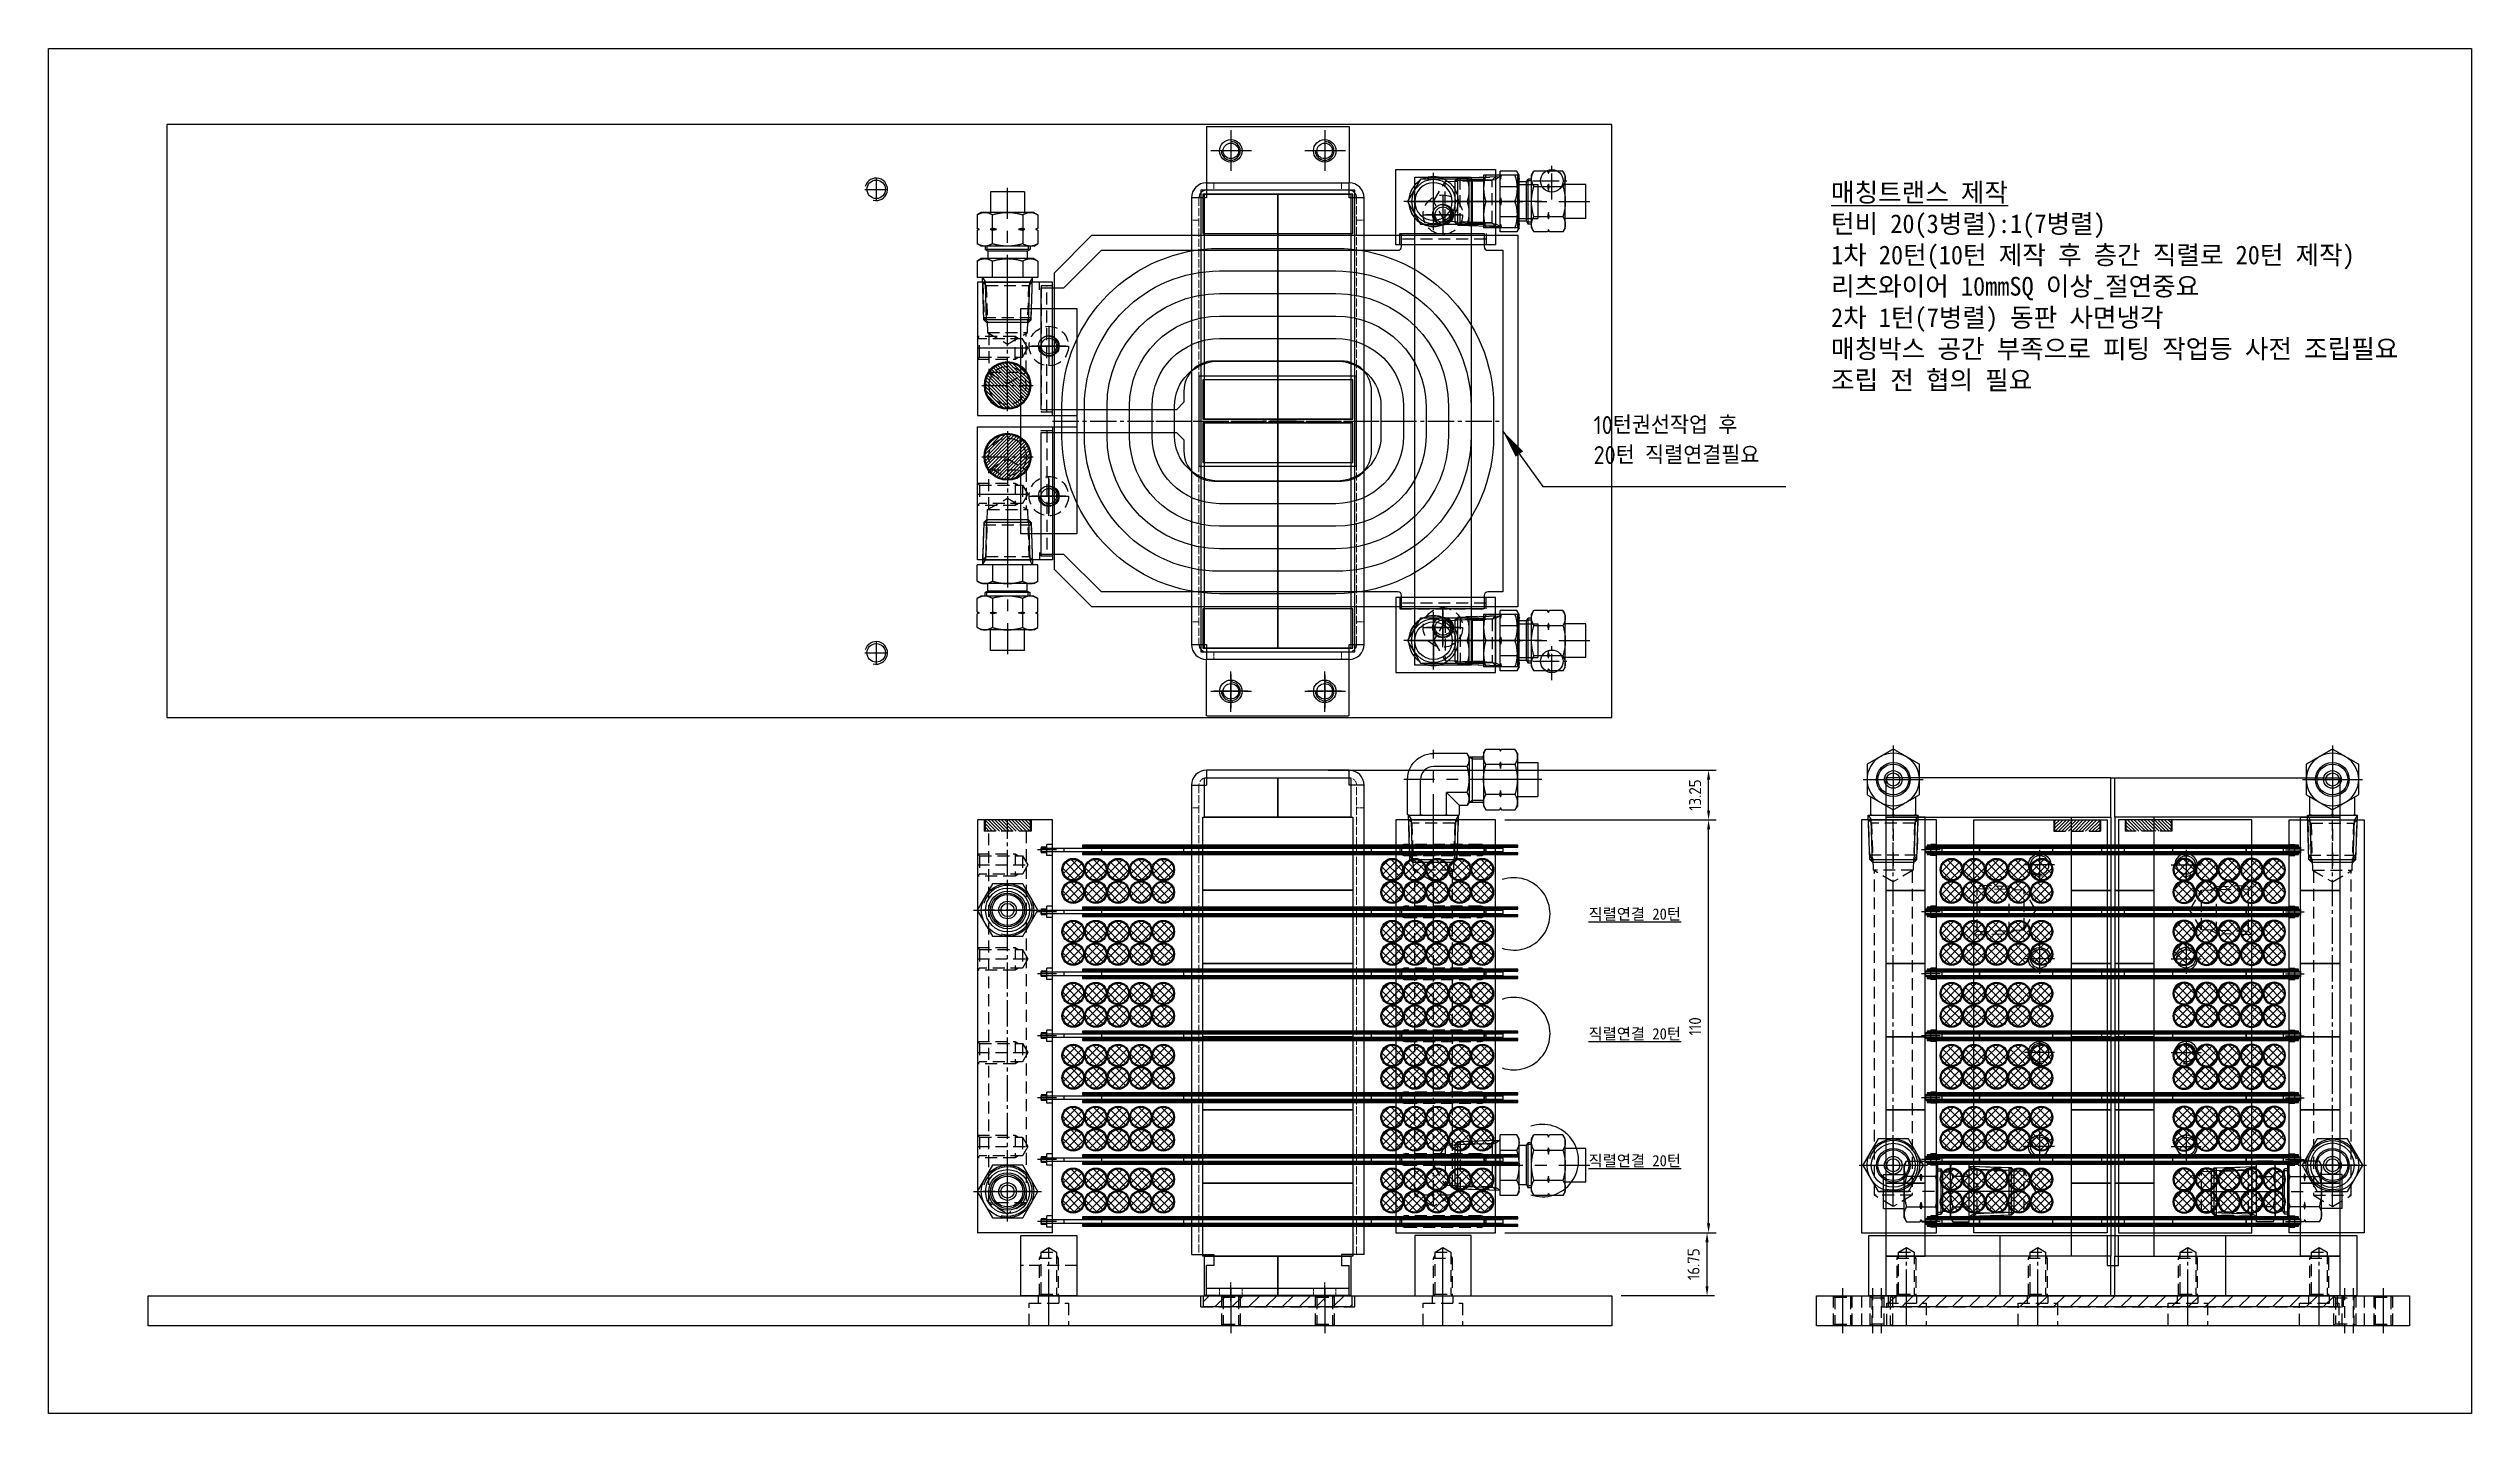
# Model space of a CAD drawing. Header units: millimetres. Extents: x -4251 to 2609, y -1673 to 4048.
# Drawn here: x -3056 to -2410, y 920 to 1284 of the extents above; entities that cross this region are included whole.
import ezdxf

# ---------------------------------------------------------------- set-up
doc = ezdxf.new("R2010")
doc.units = ezdxf.units.MM
for name, pattern in [('CENTER', [50.8, 31.75, -6.35, 6.35, -6.35]), ('CENTER1', [10, 7, -1, 1, -1]), ('CENTER2', [28.575, 19.05, -3.175, 3.175, -3.175]), ('CHAIN', [0.3543, 0.2362, -0.0295, 0.0591, -0.0295]), ('DASHED', [0.2067, 0.1654, -0.0413]), ('HIDDEN2', [4.7625, 3.175, -1.5875]), ('HIDDENX2', [19.05, 12.7, -6.35])]:
    doc.linetypes.add(name, pattern=pattern)
for name, color, linetype in [('______', 7, 'Continuous'), ('CENTER', 1, 'CENTER'), ('CL', 1, 'CENTER'), ('PV-529CA', 7, 'Continuous'), ('THIN', 3, 'Continuous'), ('가는실선', 6, 'Continuous'), ('가시적인 것(ISO)', 7, 'Continuous'), ('외형선', 7, 'Continuous'), ('중심선', 3, 'CENTER2'), ('피치선', 1, 'Continuous')]:
    doc.layers.add(name, color=color, linetype=linetype)
for name, color, linetype, lineweight in [('가려진 것(ISO)', 2, 'DASHED', 18), ('중심 표식(ISO)', 1, 'Continuous', 25), ('중심선(ISO)', 1, 'CENTER', 25)]:
    doc.layers.add(name, color=color, linetype=linetype, lineweight=lineweight)
doc.styles.add('HAN', font='')
doc.styles.get("Standard").update_dxf_attribs({"font": 'ISOCP.SHX', "bigfont": 'WHGTXT.SHX'})
doc.styles.get('HAN').set_extended_font_data('GulimChe')
doc.dimstyles.new('PS-1', dxfattribs={"dimtxt": 3.2, "dimasz": 2.5, "dimexe": 2, "dimexo": 2.5, "dimgap": 2, "dimtad": 1, "dimtoh": 1, "dimrnd": 0.05, "dimzin": 12, "dimdsep": 46, "dimtxsty": 'Standard', "dimcen": 0, "dimclrt": 2, "dimazin": 3, "dimtfac": 1, "dimtofl": 0, "dimtmove": 0, "dimatfit": 3, "dimfxl": 0, "dimtolj": 1, "dimtzin": 0, "dimarcsym": 0})
doc.dimstyles.new('PS-3', dxfattribs={"dimscale": 3, "dimtxt": 3.2, "dimasz": 2.5, "dimexe": 2, "dimexo": 2.5, "dimgap": 2, "dimtad": 1, "dimtoh": 1, "dimrnd": 0.05, "dimzin": 12, "dimdsep": 46, "dimtxsty": 'Standard', "dimcen": 0, "dimclrt": 2, "dimazin": 3, "dimtfac": 1, "dimtofl": 0, "dimtmove": 0, "dimatfit": 3, "dimfxl": 0, "dimtolj": 1, "dimtzin": 0, "dimarcsym": 0})

msp = doc.modelspace()

# ---------------------------------------------------------------- texts
at = {"color": 2, "attachment_point": 1, "style": 'HAN'}
for s, insert, char_height in [('{\\L매칭트랜스 제작\\P\\l\\C1;턴비 20(3병렬):1(7병렬)\\P1차 20턴(10턴 제작 후 층간 직렬로 20턴 제작)\\P리츠와이어 10mmSQ 이상_절연중요\\P2차 1턴(7병렬) 동판 사면냉각\\P매칭박스 공간 부족으로 피팅 작업등 사전 조립필요\\P조립 전 협의 필요}', (-2580.8409, 1248.1949, -0.0001), 5), ('{\\L직렬연결 20턴} ', (-2645.4504, 1054.9251, -0.0001), 3), ('{\\L직렬연결 20턴} ', (-2645.4504, 1023.0325, -0.0001), 3), ('{\\L직렬연결 20턴} ', (-2645.4504, 989.2095, -0.0001), 3)]:
    msp.add_mtext_dynamic_manual_height_columns(s, width=794.617376, gutter_width=769.2954, heights=[449.7266], dxfattribs=dict(at, insert=insert, char_height=char_height))
at = {"color": 2, "insert": (-2644.1145, 1173.3059, 0), "char_height": 4.8, "attachment_point": 7}
msp.add_mtext('10턴권선작업 후\\P20턴 직렬연결필요', dxfattribs=at)

# ---------------------------------------------------------------- blocks, each defined once
blk = doc.blocks.new('A$C55996723')
at = {"color": 250}
for points in [[(-180.99, 78.07), (-191.49, 78.07), (-191.49, 38.07), (-180.99, 38.07)], [(-131.49, 77.57), (-131.49, 58.07), (-191.49, 58.07), (-191.49, 77.57)], [(-131.49, 78.07), (-141.99, 78.07), (-141.99, 38.07), (-131.49, 38.07)], [(-119.99, 78.07), (-130.49, 78.07), (-130.49, 38.07), (-119.99, 38.07)], [(-70.49, 77.57), (-70.49, 58.07), (-130.49, 58.07), (-130.49, 77.57)], [(-70.49, 78.07), (-80.99, 78.07), (-80.99, 38.07), (-70.49, 38.07)], [(-131.49, 58.07), (-131.49, 38.57), (-191.49, 38.57), (-191.49, 58.07)], [(-70.49, 58.07), (-70.49, 38.57), (-130.49, 38.57), (-130.49, 58.07)]]:
    blk.add_lwpolyline(points, close=True, dxfattribs=at)
blk = doc.blocks.new('A$C00384E26')
at = {"color": 1, "linetype": 'CENTER1'}
for p, q in [((10.64, 27.04), (0.64, 27.04)), ((5.64, 22.04), (5.64, 32.04))]:
    blk.add_line(p, q, dxfattribs=at)
at = {"layer": '가려진 것(ISO)', "ltscale": 2.795339}
for p, q in [((-13.36, 88.54), (-13.36, 90.54)), ((24.64, 90.54), (24.64, 88.54)), ((-13.36, -36.46), (-13.36, -34.46)), ((24.64, -34.46), (24.64, -36.46))]:
    blk.add_line(p, q, dxfattribs=at)
at = {"layer": '가려진 것(ISO)', "ltscale": 2.856945}
for p, q in [((-11.36, 90.54), (-11.36, 88.54)), ((22.64, 90.54), (22.64, 88.54)), ((-15.36, 80.54), (-17.36, 80.54)), ((28.64, 80.54), (26.64, 80.54)), ((-15.36, -26.46), (-17.36, -26.46)), ((28.64, -26.46), (26.64, -26.46)), ((-11.36, -34.46), (-11.36, -36.46)), ((22.64, -36.46), (22.64, -34.46))]:
    blk.add_line(p, q, dxfattribs=at)
at = {"layer": '가려진 것(ISO)', "ltscale": 13.194353}
for p, q in [((-15.36, 86.54), (-15.36, -32.46)), ((26.64, -32.46), (26.64, 86.54))]:
    blk.add_line(p, q, dxfattribs=at)
at = {"layer": '가려진 것(ISO)', "ltscale": 12.901145}
for p, q in [((24.64, 88.54), (-13.36, 88.54)), ((-13.36, -34.46), (24.64, -34.46))]:
    blk.add_line(p, q, dxfattribs=at)
at = {"layer": '가시적인 것(ISO)'}
for p, q in [((-13.36, 105.54), (-13.36, 90.54)), ((-13.36, 105.54), (24.64, 105.54)), ((24.64, 105.54), (24.64, 90.54)), ((-13.36, 90.54), (24.64, 90.54)), ((-13.36, 90.54), (-13.36, 86.54)), ((24.64, 86.54), (24.64, 90.54)), ((-17.36, 86.54), (-17.36, -32.46)), ((-13.36, 86.54), (-17.36, 86.54)), ((28.64, 86.54), (24.64, 86.54)), ((28.64, -32.46), (28.64, 86.54)), ((-17.36, -32.46), (-13.36, -32.46)), ((-13.36, -32.46), (-13.36, -36.46)), ((24.64, -36.46), (-13.36, -36.46)), ((-13.36, -51.46), (-13.36, -36.46)), ((24.64, -32.46), (28.64, -32.46)), ((24.64, -36.46), (24.64, -32.46)), ((24.64, -51.46), (24.64, -36.46)), ((-13.24, -51.46), (24.52, -51.46))]:
    blk.add_line(p, q, dxfattribs=at)
for centre in [(-6.86, 99.04), (18.14, 99.04), (-6.86, -44.96), (18.14, -44.96)]:
    blk.add_circle(centre, 3, dxfattribs=at)
for centre, radius, start, end in [((-13.36, 86.54), 4, 90, 180), ((24.64, 86.54), 4, 0, 90), ((-13.36, 86.54), 2, 90, 180), ((24.64, 86.54), 2, 0, 90), ((-13.36, -32.46), 4, 180, 270), ((-13.36, -32.46), 2, 180, 270), ((24.64, -32.46), 2, 270, 0), ((24.64, -32.46), 4, 270, 0)]:
    blk.add_arc(centre, radius, start, end, dxfattribs=at)
at = {"layer": '중심 표식(ISO)', "linetype": 'CHAIN', "ltscale": 8.333956}
for p, q in [((-6.86, 104.54), (-6.86, 93.54)), ((18.14, 104.54), (18.14, 93.54)), ((-1.36, 99.04), (-12.36, 99.04)), ((23.64, 99.04), (12.64, 99.04)), ((-1.36, -44.96), (-12.36, -44.96)), ((-6.86, -50.46), (-6.86, -39.46)), ((23.64, -44.96), (12.64, -44.96)), ((18.14, -50.46), (18.14, -39.46))]:
    blk.add_line(p, q, dxfattribs=at)
blk = doc.blocks.new('A$C255C216F')
h = blk.add_hatch()
h.set_pattern_fill('ANSI31', color=252)
h.set_pattern_definition([(45, (-2719.329, -1194.3204), (-2.245064, 2.245064), [])])
h.paths.add_polyline_path([(0, -3), (0, 0), (-39.5, 0), (-39.5, -3)])
at = {"color": 252}
blk.add_lwpolyline([(-39.5, 0), (0, 0), (0, -3), (-39.5, -3)], close=True, dxfattribs=at)
blk = doc.blocks.new('A$C3442462C')
at = {"color": 1}
blk.add_lwpolyline([(-1, 0), (-1, -20), (25.5, -20), (25.5, 0)], close=True, dxfattribs=at)
blk.add_circle((9, -11.5), 5.85)
blk.add_circle((9, -11.5), 5, dxfattribs=at)
at = {"layer": '______', "color": 2, "linetype": 'HIDDEN2'}
for p, q in [((0, 0), (0, -1.5)), ((23, -3), (23, 0)), ((0, -1.5), (0, -3)), ((23, -1.5), (0, -1.5)), ((0, -3), (23, -3)), ((12.09, -6.2), (12.09, -16.8)), ((16.1, -5.22), (16.1, -17.78))]:
    blk.add_line(p, q, dxfattribs=at)
for points in [[(24.62, -5.81), (12.09, -6.2), (9.03, -11.5), (12.09, -16.8), (24.62, -17.19)], [(25.5, -4.92), (16.1, -5.22), (14.53, -6.12)], [(25.5, -4.92), (24.62, -5.81), (24.62, -17.19), (25.5, -18.08)], [(14.53, -16.88), (16.1, -17.78), (25.5, -18.08)]]:
    blk.add_lwpolyline(points, dxfattribs=at)
at = {"layer": 'CENTER'}
for p, q in [((9, -4.92), (9, -18.08)), ((2.42, -11.5), (15.58, -11.5)), ((25.5, -11.5), (9.03, -11.5))]:
    blk.add_line(p, q, dxfattribs=at)
at = {"layer": 'THIN'}
blk.add_arc((9, -11.5), 6.58, 255, 165, dxfattribs=at)
blk = doc.blocks.new('A$C630739C4')
h = blk.add_hatch()
h.set_pattern_fill('ANSI37', color=1, scale=0.5)
h.set_pattern_definition([(45, (-2245.9198, -538.1216), (-1.122532, 1.122532), []), (135, (-2245.9198, -538.1216), (-1.122532, -1.122532), [])])
h.paths.add_polyline_path([(-21.25, 91.5, 1), (-26.75, 91.5, 1)])
h = blk.add_hatch()
h.set_pattern_fill('ANSI37', color=1, scale=0.5)
h.set_pattern_definition([(45, (-2239.9198, -538.1216), (-1.122532, 1.122532), []), (135, (-2239.9198, -538.1216), (-1.122532, -1.122532), [])])
h.paths.add_polyline_path([(-15.25, 91.5, 1), (-20.75, 91.5, 1)])
h = blk.add_hatch()
h.set_pattern_fill('ANSI37', color=1, scale=0.5)
h.set_pattern_definition([(45, (-2233.9198, -538.1216), (-1.122532, 1.122532), []), (135, (-2233.9198, -538.1216), (-1.122532, -1.122532), [])])
h.paths.add_polyline_path([(-9.25, 91.5, 1), (-14.75, 91.5, 1)])
h = blk.add_hatch()
h.set_pattern_fill('ANSI37', color=1, scale=0.5)
h.set_pattern_definition([(45, (-2227.9198, -538.1216), (-1.122532, 1.122532), []), (135, (-2227.9198, -538.1216), (-1.122532, -1.122532), [])])
h.paths.add_polyline_path([(-3.25, 91.5, 1), (-8.75, 91.5, 1)])
h = blk.add_hatch()
h.set_pattern_fill('ANSI37', color=1, scale=0.5)
h.set_pattern_definition([(45, (-2221.9198, -538.1216), (-1.122532, 1.122532), []), (135, (-2221.9198, -538.1216), (-1.122532, -1.122532), [])])
h.paths.add_polyline_path([(2.75, 91.5, 1), (-2.75, 91.5, 1)])
h = blk.add_hatch()
h.set_pattern_fill('ANSI37', color=1, scale=0.5)
h.set_pattern_definition([(45, (-2245.9198, -544.1216), (-1.122532, 1.122532), []), (135, (-2245.9198, -544.1216), (-1.122532, -1.122532), [])])
h.paths.add_polyline_path([(-21.25, 85.5, 1), (-26.75, 85.5, 1)])
h = blk.add_hatch()
h.set_pattern_fill('ANSI37', color=1, scale=0.5)
h.set_pattern_definition([(45, (-2239.9198, -544.1216), (-1.122532, 1.122532), []), (135, (-2239.9198, -544.1216), (-1.122532, -1.122532), [])])
h.paths.add_polyline_path([(-15.25, 85.5, 1), (-20.75, 85.5, 1)])
h = blk.add_hatch()
h.set_pattern_fill('ANSI37', color=1, scale=0.5)
h.set_pattern_definition([(45, (-2233.9198, -544.1216), (-1.122532, 1.122532), []), (135, (-2233.9198, -544.1216), (-1.122532, -1.122532), [])])
h.paths.add_polyline_path([(-9.25, 85.5, 1), (-14.75, 85.5, 1)])
h = blk.add_hatch()
h.set_pattern_fill('ANSI37', color=1, scale=0.5)
h.set_pattern_definition([(45, (-2227.9198, -544.1216), (-1.122532, 1.122532), []), (135, (-2227.9198, -544.1216), (-1.122532, -1.122532), [])])
h.paths.add_polyline_path([(-3.25, 85.5, 1), (-8.75, 85.5, 1)])
h = blk.add_hatch()
h.set_pattern_fill('ANSI37', color=1, scale=0.5)
h.set_pattern_definition([(45, (-2221.9198, -544.1216), (-1.122532, 1.122532), []), (135, (-2221.9198, -544.1216), (-1.122532, -1.122532), [])])
h.paths.add_polyline_path([(2.75, 85.5, 1), (-2.75, 85.5, 1)])
h = blk.add_hatch()
h.set_pattern_fill('ANSI37', color=1, scale=0.5)
h.set_pattern_definition([(45, (-2245.9198, -554.6216), (-1.122532, 1.122532), []), (135, (-2245.9198, -554.6216), (-1.122532, -1.122532), [])])
h.paths.add_polyline_path([(-21.25, 75, 1), (-26.75, 75, 1)])
h = blk.add_hatch()
h.set_pattern_fill('ANSI37', color=1, scale=0.5)
h.set_pattern_definition([(45, (-2239.9198, -554.6216), (-1.122532, 1.122532), []), (135, (-2239.9198, -554.6216), (-1.122532, -1.122532), [])])
h.paths.add_polyline_path([(-15.25, 75, 1), (-20.75, 75, 1)])
h = blk.add_hatch()
h.set_pattern_fill('ANSI37', color=1, scale=0.5)
h.set_pattern_definition([(45, (-2233.9198, -554.6216), (-1.122532, 1.122532), []), (135, (-2233.9198, -554.6216), (-1.122532, -1.122532), [])])
h.paths.add_polyline_path([(-9.25, 75, 1), (-14.75, 75, 1)])
h = blk.add_hatch()
h.set_pattern_fill('ANSI37', color=1, scale=0.5)
h.set_pattern_definition([(45, (-2227.9198, -554.6216), (-1.122532, 1.122532), []), (135, (-2227.9198, -554.6216), (-1.122532, -1.122532), [])])
h.paths.add_polyline_path([(-3.25, 75, 1), (-8.75, 75, 1)])
h = blk.add_hatch()
h.set_pattern_fill('ANSI37', color=1, scale=0.5)
h.set_pattern_definition([(45, (-2221.9198, -554.6216), (-1.122532, 1.122532), []), (135, (-2221.9198, -554.6216), (-1.122532, -1.122532), [])])
h.paths.add_polyline_path([(2.75, 75, 1), (-2.75, 75, 1)])
h = blk.add_hatch()
h.set_pattern_fill('ANSI37', color=1, scale=0.5)
h.set_pattern_definition([(45, (-2245.9198, -560.6216), (-1.122532, 1.122532), []), (135, (-2245.9198, -560.6216), (-1.122532, -1.122532), [])])
h.paths.add_polyline_path([(-21.25, 69, 1), (-26.75, 69, 1)])
h = blk.add_hatch()
h.set_pattern_fill('ANSI37', color=1, scale=0.5)
h.set_pattern_definition([(45, (-2239.9198, -560.6216), (-1.122532, 1.122532), []), (135, (-2239.9198, -560.6216), (-1.122532, -1.122532), [])])
h.paths.add_polyline_path([(-15.25, 69, 1), (-20.75, 69, 1)])
h = blk.add_hatch()
h.set_pattern_fill('ANSI37', color=1, scale=0.5)
h.set_pattern_definition([(45, (-2233.9198, -560.6216), (-1.122532, 1.122532), []), (135, (-2233.9198, -560.6216), (-1.122532, -1.122532), [])])
h.paths.add_polyline_path([(-9.25, 69, 1), (-14.75, 69, 1)])
h = blk.add_hatch()
h.set_pattern_fill('ANSI37', color=1, scale=0.5)
h.set_pattern_definition([(45, (-2227.9198, -560.6216), (-1.122532, 1.122532), []), (135, (-2227.9198, -560.6216), (-1.122532, -1.122532), [])])
h.paths.add_polyline_path([(-3.25, 69, 1), (-8.75, 69, 1)])
h = blk.add_hatch()
h.set_pattern_fill('ANSI37', color=1, scale=0.5)
h.set_pattern_definition([(45, (-2221.9198, -560.6216), (-1.122532, 1.122532), []), (135, (-2221.9198, -560.6216), (-1.122532, -1.122532), [])])
h.paths.add_polyline_path([(2.75, 69, 1), (-2.75, 69, 1)])
h = blk.add_hatch()
h.set_pattern_fill('ANSI37', color=1, scale=0.5)
h.set_pattern_definition([(45, (-2245.9198, -571.1216), (-1.122532, 1.122532), []), (135, (-2245.9198, -571.1216), (-1.122532, -1.122532), [])])
h.paths.add_polyline_path([(-21.25, 58.5, 1), (-26.75, 58.5, 1)])
h = blk.add_hatch()
h.set_pattern_fill('ANSI37', color=1, scale=0.5)
h.set_pattern_definition([(45, (-2239.9198, -571.1216), (-1.122532, 1.122532), []), (135, (-2239.9198, -571.1216), (-1.122532, -1.122532), [])])
h.paths.add_polyline_path([(-15.25, 58.5, 1), (-20.75, 58.5, 1)])
h = blk.add_hatch()
h.set_pattern_fill('ANSI37', color=1, scale=0.5)
h.set_pattern_definition([(45, (-2233.9198, -571.1216), (-1.122532, 1.122532), []), (135, (-2233.9198, -571.1216), (-1.122532, -1.122532), [])])
h.paths.add_polyline_path([(-9.25, 58.5, 1), (-14.75, 58.5, 1)])
h = blk.add_hatch()
h.set_pattern_fill('ANSI37', color=1, scale=0.5)
h.set_pattern_definition([(45, (-2227.9198, -571.1216), (-1.122532, 1.122532), []), (135, (-2227.9198, -571.1216), (-1.122532, -1.122532), [])])
h.paths.add_polyline_path([(-3.25, 58.5, 1), (-8.75, 58.5, 1)])
h = blk.add_hatch()
h.set_pattern_fill('ANSI37', color=1, scale=0.5)
h.set_pattern_definition([(45, (-2221.9198, -571.1216), (-1.122532, 1.122532), []), (135, (-2221.9198, -571.1216), (-1.122532, -1.122532), [])])
h.paths.add_polyline_path([(2.75, 58.5, 1), (-2.75, 58.5, 1)])
h = blk.add_hatch()
h.set_pattern_fill('ANSI37', color=1, scale=0.5)
h.set_pattern_definition([(45, (-2245.9198, -577.1216), (-1.122532, 1.122532), []), (135, (-2245.9198, -577.1216), (-1.122532, -1.122532), [])])
h.paths.add_polyline_path([(-21.25, 52.5, 1), (-26.75, 52.5, 1)])
h = blk.add_hatch()
h.set_pattern_fill('ANSI37', color=1, scale=0.5)
h.set_pattern_definition([(45, (-2239.9198, -577.1216), (-1.122532, 1.122532), []), (135, (-2239.9198, -577.1216), (-1.122532, -1.122532), [])])
h.paths.add_polyline_path([(-15.25, 52.5, 1), (-20.75, 52.5, 1)])
h = blk.add_hatch()
h.set_pattern_fill('ANSI37', color=1, scale=0.5)
h.set_pattern_definition([(45, (-2233.9198, -577.1216), (-1.122532, 1.122532), []), (135, (-2233.9198, -577.1216), (-1.122532, -1.122532), [])])
h.paths.add_polyline_path([(-9.25, 52.5, 1), (-14.75, 52.5, 1)])
h = blk.add_hatch()
h.set_pattern_fill('ANSI37', color=1, scale=0.5)
h.set_pattern_definition([(45, (-2227.9198, -577.1216), (-1.122532, 1.122532), []), (135, (-2227.9198, -577.1216), (-1.122532, -1.122532), [])])
h.paths.add_polyline_path([(-3.25, 52.5, 1), (-8.75, 52.5, 1)])
h = blk.add_hatch()
h.set_pattern_fill('ANSI37', color=1, scale=0.5)
h.set_pattern_definition([(45, (-2221.9198, -577.1216), (-1.122532, 1.122532), []), (135, (-2221.9198, -577.1216), (-1.122532, -1.122532), [])])
h.paths.add_polyline_path([(2.75, 52.5, 1), (-2.75, 52.5, 1)])
h = blk.add_hatch()
h.set_pattern_fill('ANSI37', color=1, scale=0.5)
h.set_pattern_definition([(45, (-2245.9198, -587.6216), (-1.122532, 1.122532), []), (135, (-2245.9198, -587.6216), (-1.122532, -1.122532), [])])
h.paths.add_polyline_path([(-21.25, 42, 1), (-26.75, 42, 1)])
h = blk.add_hatch()
h.set_pattern_fill('ANSI37', color=1, scale=0.5)
h.set_pattern_definition([(45, (-2245.9198, -593.6216), (-1.122532, 1.122532), []), (135, (-2245.9198, -593.6216), (-1.122532, -1.122532), [])])
h.paths.add_polyline_path([(-21.25, 36, 1), (-26.75, 36, 1)])
h = blk.add_hatch()
h.set_pattern_fill('ANSI37', color=1, scale=0.5)
h.set_pattern_definition([(45, (-2239.9198, -587.6216), (-1.122532, 1.122532), []), (135, (-2239.9198, -587.6216), (-1.122532, -1.122532), [])])
h.paths.add_polyline_path([(-15.25, 42, 1), (-20.75, 42, 1)])
h = blk.add_hatch()
h.set_pattern_fill('ANSI37', color=1, scale=0.5)
h.set_pattern_definition([(45, (-2239.9198, -593.6216), (-1.122532, 1.122532), []), (135, (-2239.9198, -593.6216), (-1.122532, -1.122532), [])])
h.paths.add_polyline_path([(-15.25, 36, 1), (-20.75, 36, 1)])
h = blk.add_hatch()
h.set_pattern_fill('ANSI37', color=1, scale=0.5)
h.set_pattern_definition([(45, (-2233.9198, -587.6216), (-1.122532, 1.122532), []), (135, (-2233.9198, -587.6216), (-1.122532, -1.122532), [])])
h.paths.add_polyline_path([(-9.25, 42, 1), (-14.75, 42, 1)])
h = blk.add_hatch()
h.set_pattern_fill('ANSI37', color=1, scale=0.5)
h.set_pattern_definition([(45, (-2233.9198, -593.6216), (-1.122532, 1.122532), []), (135, (-2233.9198, -593.6216), (-1.122532, -1.122532), [])])
h.paths.add_polyline_path([(-9.25, 36, 1), (-14.75, 36, 1)])
h = blk.add_hatch()
h.set_pattern_fill('ANSI37', color=1, scale=0.5)
h.set_pattern_definition([(45, (-2227.9198, -587.6216), (-1.122532, 1.122532), []), (135, (-2227.9198, -587.6216), (-1.122532, -1.122532), [])])
h.paths.add_polyline_path([(-3.25, 42, 1), (-8.75, 42, 1)])
h = blk.add_hatch()
h.set_pattern_fill('ANSI37', color=1, scale=0.5)
h.set_pattern_definition([(45, (-2227.9198, -593.6216), (-1.122532, 1.122532), []), (135, (-2227.9198, -593.6216), (-1.122532, -1.122532), [])])
h.paths.add_polyline_path([(-3.25, 36, 1), (-8.75, 36, 1)])
h = blk.add_hatch()
h.set_pattern_fill('ANSI37', color=1, scale=0.5)
h.set_pattern_definition([(45, (-2221.9198, -587.6216), (-1.122532, 1.122532), []), (135, (-2221.9198, -587.6216), (-1.122532, -1.122532), [])])
h.paths.add_polyline_path([(2.75, 42, 1), (-2.75, 42, 1)])
h = blk.add_hatch()
h.set_pattern_fill('ANSI37', color=1, scale=0.5)
h.set_pattern_definition([(45, (-2221.9198, -593.6216), (-1.122532, 1.122532), []), (135, (-2221.9198, -593.6216), (-1.122532, -1.122532), [])])
h.paths.add_polyline_path([(2.75, 36, 1), (-2.75, 36, 1)])
h = blk.add_hatch()
h.set_pattern_fill('ANSI37', color=1, scale=0.5)
h.set_pattern_definition([(45, (-2245.9198, -604.1216), (-1.122532, 1.122532), []), (135, (-2245.9198, -604.1216), (-1.122532, -1.122532), [])])
h.paths.add_polyline_path([(-21.25, 25.5, 1), (-26.75, 25.5, 1)])
h = blk.add_hatch()
h.set_pattern_fill('ANSI37', color=1, scale=0.5)
h.set_pattern_definition([(45, (-2239.9198, -604.1216), (-1.122532, 1.122532), []), (135, (-2239.9198, -604.1216), (-1.122532, -1.122532), [])])
h.paths.add_polyline_path([(-15.25, 25.5, 1), (-20.75, 25.5, 1)])
h = blk.add_hatch()
h.set_pattern_fill('ANSI37', color=1, scale=0.5)
h.set_pattern_definition([(45, (-2233.9198, -604.1216), (-1.122532, 1.122532), []), (135, (-2233.9198, -604.1216), (-1.122532, -1.122532), [])])
h.paths.add_polyline_path([(-9.25, 25.5, 1), (-14.75, 25.5, 1)])
h = blk.add_hatch()
h.set_pattern_fill('ANSI37', color=1, scale=0.5)
h.set_pattern_definition([(45, (-2227.9198, -604.1216), (-1.122532, 1.122532), []), (135, (-2227.9198, -604.1216), (-1.122532, -1.122532), [])])
h.paths.add_polyline_path([(-3.25, 25.5, 1), (-8.75, 25.5, 1)])
h = blk.add_hatch()
h.set_pattern_fill('ANSI37', color=1, scale=0.5)
h.set_pattern_definition([(45, (-2221.9198, -604.1216), (-1.122532, 1.122532), []), (135, (-2221.9198, -604.1216), (-1.122532, -1.122532), [])])
h.paths.add_polyline_path([(2.75, 25.5, 1), (-2.75, 25.5, 1)])
h = blk.add_hatch()
h.set_pattern_fill('ANSI37', color=1, scale=0.5)
h.set_pattern_definition([(45, (-2245.9198, -610.1216), (-1.122532, 1.122532), []), (135, (-2245.9198, -610.1216), (-1.122532, -1.122532), [])])
h.paths.add_polyline_path([(-21.25, 19.5, 1), (-26.75, 19.5, 1)])
h = blk.add_hatch()
h.set_pattern_fill('ANSI37', color=1, scale=0.5)
h.set_pattern_definition([(45, (-2239.9198, -610.1216), (-1.122532, 1.122532), []), (135, (-2239.9198, -610.1216), (-1.122532, -1.122532), [])])
h.paths.add_polyline_path([(-15.25, 19.5, 1), (-20.75, 19.5, 1)])
h = blk.add_hatch()
h.set_pattern_fill('ANSI37', color=1, scale=0.5)
h.set_pattern_definition([(45, (-2233.9198, -610.1216), (-1.122532, 1.122532), []), (135, (-2233.9198, -610.1216), (-1.122532, -1.122532), [])])
h.paths.add_polyline_path([(-9.25, 19.5, 1), (-14.75, 19.5, 1)])
h = blk.add_hatch()
h.set_pattern_fill('ANSI37', color=1, scale=0.5)
h.set_pattern_definition([(45, (-2227.9198, -610.1216), (-1.122532, 1.122532), []), (135, (-2227.9198, -610.1216), (-1.122532, -1.122532), [])])
h.paths.add_polyline_path([(-3.25, 19.5, 1), (-8.75, 19.5, 1)])
h = blk.add_hatch()
h.set_pattern_fill('ANSI37', color=1, scale=0.5)
h.set_pattern_definition([(45, (-2221.9198, -610.1216), (-1.122532, 1.122532), []), (135, (-2221.9198, -610.1216), (-1.122532, -1.122532), [])])
h.paths.add_polyline_path([(2.75, 19.5, 1), (-2.75, 19.5, 1)])
h = blk.add_hatch()
h.set_pattern_fill('ANSI37', color=1, scale=0.5)
h.set_pattern_definition([(45, (-2245.9198, -620.6216), (-1.122532, 1.122532), []), (135, (-2245.9198, -620.6216), (-1.122532, -1.122532), [])])
h.paths.add_polyline_path([(-21.25, 9, 1), (-26.75, 9, 1)])
h = blk.add_hatch()
h.set_pattern_fill('ANSI37', color=1, scale=0.5)
h.set_pattern_definition([(45, (-2239.9198, -620.6216), (-1.122532, 1.122532), []), (135, (-2239.9198, -620.6216), (-1.122532, -1.122532), [])])
h.paths.add_polyline_path([(-15.25, 9, 1), (-20.75, 9, 1)])
h = blk.add_hatch()
h.set_pattern_fill('ANSI37', color=1, scale=0.5)
h.set_pattern_definition([(45, (-2233.9198, -620.6216), (-1.122532, 1.122532), []), (135, (-2233.9198, -620.6216), (-1.122532, -1.122532), [])])
h.paths.add_polyline_path([(-9.25, 9, 1), (-14.75, 9, 1)])
h = blk.add_hatch()
h.set_pattern_fill('ANSI37', color=1, scale=0.5)
h.set_pattern_definition([(45, (-2227.9198, -620.6216), (-1.122532, 1.122532), []), (135, (-2227.9198, -620.6216), (-1.122532, -1.122532), [])])
h.paths.add_polyline_path([(-3.25, 9, 1), (-8.75, 9, 1)])
h = blk.add_hatch()
h.set_pattern_fill('ANSI37', color=1, scale=0.5)
h.set_pattern_definition([(45, (-2221.9198, -620.6216), (-1.122532, 1.122532), []), (135, (-2221.9198, -620.6216), (-1.122532, -1.122532), [])])
h.paths.add_polyline_path([(2.75, 9, 1), (-2.75, 9, 1)])
h = blk.add_hatch()
h.set_pattern_fill('ANSI37', color=1, scale=0.5)
h.set_pattern_definition([(45, (-2245.9198, -626.6216), (-1.122532, 1.122532), []), (135, (-2245.9198, -626.6216), (-1.122532, -1.122532), [])])
h.paths.add_polyline_path([(-21.25, 3, 1), (-26.75, 3, 1)])
h = blk.add_hatch()
h.set_pattern_fill('ANSI37', color=1, scale=0.5)
h.set_pattern_definition([(45, (-2239.9198, -626.6216), (-1.122532, 1.122532), []), (135, (-2239.9198, -626.6216), (-1.122532, -1.122532), [])])
h.paths.add_polyline_path([(-15.25, 3, 1), (-20.75, 3, 1)])
h = blk.add_hatch()
h.set_pattern_fill('ANSI37', color=1, scale=0.5)
h.set_pattern_definition([(45, (-2233.9198, -626.6216), (-1.122532, 1.122532), []), (135, (-2233.9198, -626.6216), (-1.122532, -1.122532), [])])
h.paths.add_polyline_path([(-9.25, 3, 1), (-14.75, 3, 1)])
h = blk.add_hatch()
h.set_pattern_fill('ANSI37', color=1, scale=0.5)
h.set_pattern_definition([(45, (-2227.9198, -626.6216), (-1.122532, 1.122532), []), (135, (-2227.9198, -626.6216), (-1.122532, -1.122532), [])])
h.paths.add_polyline_path([(-3.25, 3, 1), (-8.75, 3, 1)])
h = blk.add_hatch()
h.set_pattern_fill('ANSI37', color=1, scale=0.5)
h.set_pattern_definition([(45, (-2221.9198, -626.6216), (-1.122532, 1.122532), []), (135, (-2221.9198, -626.6216), (-1.122532, -1.122532), [])])
h.paths.add_polyline_path([(2.75, 3, 1), (-2.75, 3, 1)])
for centre in [(-24, 91.5), (-18, 91.5), (-12, 91.5), (-6, 91.5), (0, 91.5), (-24, 85.5), (-18, 85.5), (-12, 85.5), (-6, 85.5), (0, 85.5), (-24, 75), (-18, 75), (-12, 75), (-6, 75), (0, 75), (-24, 69), (-18, 69), (-12, 69), (-6, 69), (0, 69), (-24, 58.5), (-18, 58.5), (-12, 58.5), (-6, 58.5), (0, 58.5), (-24, 52.5), (-18, 52.5), (-12, 52.5), (-6, 52.5), (0, 52.5), (-24, 42), (-24, 36), (-18, 42), (-18, 36), (-12, 42), (-12, 36), (-6, 42), (-6, 36), (0, 42), (0, 36), (-24, 25.5), (-18, 25.5), (-12, 25.5), (-6, 25.5), (0, 25.5), (-24, 19.5), (-18, 19.5), (-12, 19.5), (-6, 19.5), (0, 19.5), (-24, 9), (-18, 9), (-12, 9), (-6, 9), (0, 9), (-24, 3), (-18, 3), (-12, 3), (-6, 3), (0, 3)]:
    blk.add_circle(centre, 3)
at = {"color": 1}
for centre in [(-24, 91.5), (-18, 91.5), (-12, 91.5), (-6, 91.5), (0, 91.5), (-24, 85.5), (-18, 85.5), (-12, 85.5), (-6, 85.5), (0, 85.5), (-24, 75), (-18, 75), (-12, 75), (-6, 75), (0, 75), (-24, 69), (-18, 69), (-12, 69), (-6, 69), (0, 69), (-24, 58.5), (-18, 58.5), (-12, 58.5), (-6, 58.5), (0, 58.5), (-24, 52.5), (-18, 52.5), (-12, 52.5), (-6, 52.5), (0, 52.5), (-24, 42), (-24, 36), (-18, 42), (-18, 36), (-12, 42), (-12, 36), (-6, 42), (-6, 36), (0, 42), (0, 36), (-24, 25.5), (-18, 25.5), (-12, 25.5), (-6, 25.5), (0, 25.5), (-24, 19.5), (-18, 19.5), (-12, 19.5), (-6, 19.5), (0, 19.5), (-24, 9), (-18, 9), (-12, 9), (-6, 9), (0, 9), (-24, 3), (-18, 3), (-12, 3), (-6, 3), (0, 3)]:
    blk.add_circle(centre, 2.75, dxfattribs=at)
blk = doc.blocks.new('A$C3E0D7D11')
at = {"color": 1}
for p, q in [((-121, 1.75), (-121, 0.75)), ((-111, 1.75), (-111, 0.75)), ((-31, 1.75), (-31, 0.75)), ((-9, 1.75), (-9, 0.75))]:
    blk.add_line(p, q, dxfattribs=at)
at = {"color": 2, "linetype": 'HIDDENX2'}
for p, q in [((-89, 0.75), (-89, 1.75)), ((-85, 2.25), (-85, 2.5)), ((-85, 2), (-85, 2.25)), ((-85, 0.5), (-85, 0.25)), ((-85, 0.25), (-85, 0)), ((-43, 2.25), (-43, 2.5)), ((-43, 2), (-43, 2.25)), ((-43, 0.5), (-43, 0.25)), ((-43, 0.25), (-43, 0)), ((-39, 0.75), (-39, 1.75))]:
    blk.add_line(p, q, dxfattribs=at)
at = {"color": 1}
blk.add_lwpolyline([(-4, 0.75), (-127, 0.75), (-127, 1.75), (-4, 1.75)], close=True, dxfattribs=at)
at = {"color": 3}
for points in [[(-116, 2.25), (0, 2.25), (0, 2.5), (-116, 2.5)], [(-116, 2), (0, 2), (0, 2.25), (-116, 2.25)], [(-116, 0.25), (0, 0.25), (0, 0.5), (-116, 0.5)], [(-116, 0), (0, 0), (0, 0.25), (-116, 0.25)]]:
    blk.add_lwpolyline(points, close=True, dxfattribs=at)
blk = doc.blocks.new('A$C03997A2E')
at = {"layer": '가려진 것(ISO)', "ltscale": 12.872348}
for p, q in [((-8.5, 136), (-8.5, 11)), ((33.5, 11), (33.5, 136))]:
    blk.add_line(p, q, dxfattribs=at)
at = {"layer": '가려진 것(ISO)', "ltscale": 12.901145}
blk.add_line((31.5, 138), (-6.5, 138), dxfattribs=at)
at = {"layer": '가려진 것(ISO)', "ltscale": 2.856945}
for p, q in [((-8.5, 130), (-10.5, 130)), ((35.5, 130), (33.5, 130)), ((-3, 0), (-3, 2)), ((3, 0), (3, 2)), ((22, 0), (22, 2)), ((28, 0), (28, 2))]:
    blk.add_line(p, q, dxfattribs=at)
at = {"layer": '가려진 것(ISO)', "ltscale": 12.901145}
for centre, start, end in [((-6.5, 136), 90, 180), ((31.5, 136), 0, 90)]:
    blk.add_arc(centre, 2, start, end, dxfattribs=at)
at = {"layer": '가시적인 것(ISO)'}
for p, q in [((-10.5, 136), (-6.5, 136)), ((-10.5, 136), (-10.5, 11)), ((-6.5, 140), (-6.5, 136)), ((31.5, 140), (-6.5, 140)), ((31.5, 136), (31.5, 140)), ((35.5, 136), (31.5, 136)), ((35.5, 11), (35.5, 136)), ((-10.5, 11), (-4.5, 11)), ((-4.5, 8), (-6.5, 8)), ((-6.5, 0), (-6.5, 8)), ((-4.5, 11), (-4.5, 8)), ((35.5, 11), (29.5, 11)), ((29.5, 11), (29.5, 8)), ((29.5, 8), (31.5, 8)), ((31.5, 0), (31.5, 8)), ((-6.5, 2), (31.5, 2)), ((-6.5, 0), (31.5, 0))]:
    blk.add_line(p, q, dxfattribs=at)
for centre, start, end in [((-6.5, 136), 90, 180), ((31.5, 136), 0, 90)]:
    blk.add_arc(centre, 4, start, end, dxfattribs=at)
at = {"layer": '중심선(ISO)', "linetype": 'CHAIN', "ltscale": 3.333522}
for p, q in [((0, -1.5), (0, 3.5)), ((25, -1.5), (25, 3.5))]:
    blk.add_line(p, q, dxfattribs=at)
blk = doc.blocks.new('A$C25D579A2')
at = {"color": 250}
for points in [[(-51.15, 196.33), (-31.65, 196.33), (-31.65, 185.83), (-51.15, 185.83), (-51.15, 196.33)], [(-31.65, 196.33), (-12.15, 196.33), (-12.15, 185.83), (-31.65, 185.83), (-31.65, 196.33)], [(-51.15, 68.83), (-31.65, 68.83), (-31.65, 58.33), (-51.15, 58.33), (-51.15, 68.83)], [(-31.65, 68.83), (-12.15, 68.83), (-12.15, 58.33), (-31.65, 58.33), (-31.65, 68.83)]]:
    blk.add_lwpolyline(points, dxfattribs=at)
for points in [[(-11.65, 185.83), (-11.65, 166.33), (-51.65, 166.33), (-51.65, 185.83)], [(-11.65, 166.33), (-11.65, 146.83), (-51.65, 146.83), (-51.65, 166.33)], [(-11.65, 146.83), (-11.65, 127.33), (-51.65, 127.33), (-51.65, 146.83)], [(-11.65, 127.33), (-11.65, 107.83), (-51.65, 107.83), (-51.65, 127.33)], [(-11.65, 107.83), (-11.65, 88.33), (-51.65, 88.33), (-51.65, 107.83)], [(-11.65, 88.33), (-11.65, 68.83), (-51.65, 68.83), (-51.65, 88.33)]]:
    blk.add_lwpolyline(points, close=True, dxfattribs=at)
blk = doc.blocks.new('A$C615B079D')
at = {"color": 1, "linetype": 'CENTER1'}
blk.add_line((8.5, -95), (8.5, 8), dxfattribs=at)
for p, q in [((1.5, 0), (1.5, 0)), ((1.5, 0), (1.5, 0)), ((22.5, 0), (22.5, 0)), ((22.5, 0), (22.5, 0))]:
    blk.add_line(p, q)
at = {"color": 1}
blk.add_lwpolyline([(-1.5, 8), (-1.5, -102), (25, -102), (25, 8)], close=True, dxfattribs=at)
at = {"color": 250}
for points in [[(0, -0.5), (22, -0.5), (22, 0.5), (0, 0.5)], [(0, -17), (22, -17), (22, -16), (0, -16)], [(0, -33.5), (22, -33.5), (22, -32.5), (0, -32.5)], [(0, -50), (22, -50), (22, -49), (0, -49)], [(0, -66.5), (22, -66.5), (22, -65.5), (0, -65.5)], [(0, -83), (22, -83), (22, -82), (0, -82)], [(0, -99.5), (22, -99.5), (22, -98.5), (0, -98.5)]]:
    blk.add_lwpolyline(points, close=True, dxfattribs=at)
at = {"layer": '______', "color": 2, "linetype": 'HIDDEN2'}
for p, q in [((1.5, 0), (1.5, 0)), ((1.5, 0), (1.5, 0)), ((22.5, 0), (22.5, 0)), ((22.5, 0), (22.5, 0)), ((14.78, -1.4), (2.22, -1.4)), ((13.8, -5.41), (3.2, -5.41)), ((11.59, -78.7), (11.59, -89.3)), ((15.6, -77.72), (15.6, -90.28)), ((13.5, -92), (3.5, -92))]:
    blk.add_line(p, q, dxfattribs=at)
for points in [[(3.12, -2.97), (2.22, -1.4), (1.92, 8)], [(15.08, 8), (14.19, 7.12), (2.81, 7.12), (1.92, 8)], [(14.19, 7.12), (13.8, -5.41), (8.5, -8.47), (3.2, -5.41), (2.81, 7.12)], [(15.08, 8), (14.78, -1.4), (13.88, -2.97)], [(13.5, -5.59), (13.5, -92), (8.5, -95), (3.5, -92), (3.5, -5.59)], [(25, -77.42), (15.6, -77.72), (14.03, -78.62)], [(25, -77.42), (24.12, -78.31), (24.12, -89.69), (25, -90.58)], [(24.12, -78.31), (11.59, -78.7), (8.53, -84), (11.59, -89.3), (24.12, -89.69)], [(14.03, -89.38), (15.6, -90.28), (25, -90.58)]]:
    blk.add_lwpolyline(points, dxfattribs=at)
for points in [[(21, 1.5), (1, 1.5, 0.414214), (-0.5, 0, 0.414214), (1, -1.5), (21, -1.5, 0.414214), (22.5, 0, 0.414214)], [(-0.5, 0, 0.414214), (0.25, -0.75), (21.75, -0.75, 0.414214), (22.5, 0, 0.414214), (21.75, 0.75), (0.25, 0.75, 0.414214)], [(21, -15), (1, -15, 0.414214), (-0.5, -16.5, 0.414214), (1, -18), (21, -18, 0.414214), (22.5, -16.5, 0.414214)], [(-0.5, -16.5, 0.414214), (0.25, -17.25), (21.75, -17.25, 0.414214), (22.5, -16.5, 0.414214), (21.75, -15.75), (0.25, -15.75, 0.414214)], [(21, -31.5), (1, -31.5, 0.414214), (-0.5, -33, 0.414214), (1, -34.5), (21, -34.5, 0.414214), (22.5, -33, 0.414214)], [(-0.5, -33, 0.414214), (0.25, -33.75), (21.75, -33.75, 0.414214), (22.5, -33, 0.414214), (21.75, -32.25), (0.25, -32.25, 0.414214)], [(21, -48), (1, -48, 0.414214), (-0.5, -49.5, 0.414214), (1, -51), (21, -51, 0.414214), (22.5, -49.5, 0.414214)], [(-0.5, -49.5, 0.414214), (0.25, -50.25), (21.75, -50.25, 0.414214), (22.5, -49.5, 0.414214), (21.75, -48.75), (0.25, -48.75, 0.414214)], [(21, -64.5), (1, -64.5, 0.414214), (-0.5, -66, 0.414214), (1, -67.5), (21, -67.5, 0.414214), (22.5, -66, 0.414214)], [(-0.5, -66, 0.414214), (0.25, -66.75), (21.75, -66.75, 0.414214), (22.5, -66, 0.414214), (21.75, -65.25), (0.25, -65.25, 0.414214)], [(21, -81), (1, -81, 0.414214), (-0.5, -82.5, 0.414214), (1, -84), (21, -84, 0.414214), (22.5, -82.5, 0.414214)], [(-0.5, -82.5, 0.414214), (0.25, -83.25), (21.75, -83.25, 0.414214), (22.5, -82.5, 0.414214), (21.75, -81.75), (0.25, -81.75, 0.414214)], [(21, -97.5), (1, -97.5, 0.414214), (-0.5, -99, 0.414214), (1, -100.5), (21, -100.5, 0.414214), (22.5, -99, 0.414214)], [(-0.5, -99, 0.414214), (0.25, -99.75), (21.75, -99.75, 0.414214), (22.5, -99, 0.414214), (21.75, -98.25), (0.25, -98.25, 0.414214)]]:
    blk.add_lwpolyline(points, format="xyb", close=True, dxfattribs=at)
at = {"layer": 'CENTER'}
blk.add_line((25, -84), (8.53, -84), dxfattribs=at)
blk = doc.blocks.new('A$C18066BA7')
for p, q in [((-19.35, 153.69), (-18.35, 153.69)), ((-19.35, 15.69), (-18.35, 15.69))]:
    blk.add_line(p, q)
at = {"color": 250}
for points in [[(-79.35, 153.69), (-79.35, 143.19), (-19.35, 143.19), (-19.35, 153.69)], [(41.65, 153.69), (41.65, 143.19), (-18.35, 143.19), (-18.35, 153.69)], [(-79.35, 26.19), (-79.35, 15.69), (-19.35, 15.69), (-19.35, 26.19)], [(41.65, 26.19), (41.65, 15.69), (-18.35, 15.69), (-18.35, 26.19)]]:
    blk.add_lwpolyline(points, close=True, dxfattribs=at)
for points in [[(-68.85, 123.69), (-68.85, 143.19), (-79.35, 143.19), (-79.35, 123.69), (-68.85, 123.69)], [(-29.85, 123.69), (-29.85, 143.19), (-19.35, 143.19), (-19.35, 123.69), (-29.85, 123.69)], [(-7.85, 123.69), (-7.85, 143.19), (-18.35, 143.19), (-18.35, 123.69), (-7.85, 123.69)], [(31.15, 123.69), (31.15, 143.19), (41.65, 143.19), (41.65, 123.69), (31.15, 123.69)], [(-68.85, 104.19), (-68.85, 123.69), (-79.35, 123.69), (-79.35, 104.19), (-68.85, 104.19)], [(-29.85, 104.19), (-29.85, 123.69), (-19.35, 123.69), (-19.35, 104.19), (-29.85, 104.19)], [(-7.85, 104.19), (-7.85, 123.69), (-18.35, 123.69), (-18.35, 104.19), (-7.85, 104.19)], [(31.15, 104.19), (31.15, 123.69), (41.65, 123.69), (41.65, 104.19), (31.15, 104.19)], [(-68.85, 84.69), (-68.85, 104.19), (-79.35, 104.19), (-79.35, 84.69), (-68.85, 84.69)], [(-29.85, 84.69), (-29.85, 104.19), (-19.35, 104.19), (-19.35, 84.69), (-29.85, 84.69)], [(-7.85, 84.69), (-7.85, 104.19), (-18.35, 104.19), (-18.35, 84.69), (-7.85, 84.69)], [(31.15, 84.69), (31.15, 104.19), (41.65, 104.19), (41.65, 84.69), (31.15, 84.69)], [(-68.85, 65.19), (-68.85, 84.69), (-79.35, 84.69), (-79.35, 65.19), (-68.85, 65.19)], [(-29.85, 65.19), (-29.85, 84.69), (-19.35, 84.69), (-19.35, 65.19), (-29.85, 65.19)], [(-7.85, 65.19), (-7.85, 84.69), (-18.35, 84.69), (-18.35, 65.19), (-7.85, 65.19)], [(31.15, 65.19), (31.15, 84.69), (41.65, 84.69), (41.65, 65.19), (31.15, 65.19)], [(-68.85, 45.69), (-68.85, 65.19), (-79.35, 65.19), (-79.35, 45.69), (-68.85, 45.69)], [(-29.85, 45.69), (-29.85, 65.19), (-19.35, 65.19), (-19.35, 45.69), (-29.85, 45.69)], [(-7.85, 45.69), (-7.85, 65.19), (-18.35, 65.19), (-18.35, 45.69), (-7.85, 45.69)], [(31.15, 45.69), (31.15, 65.19), (41.65, 65.19), (41.65, 45.69), (31.15, 45.69)], [(-68.85, 26.19), (-68.85, 45.69), (-79.35, 45.69), (-79.35, 26.19), (-68.85, 26.19)], [(-29.85, 26.19), (-29.85, 45.69), (-19.35, 45.69), (-19.35, 26.19), (-29.85, 26.19)], [(-7.85, 26.19), (-7.85, 45.69), (-18.35, 45.69), (-18.35, 26.19), (-7.85, 26.19)], [(31.15, 26.19), (31.15, 45.69), (41.65, 45.69), (41.65, 26.19), (31.15, 26.19)]]:
    blk.add_lwpolyline(points, dxfattribs=at)
blk = doc.blocks.new('A$C64147AFC')
at = {"color": 3}
for p, q in [((-95.5, 2.5), (-95.5, 2)), ((-95.5, 0.5), (-95.5, 0)), ((-3.5, 2.5), (-3.5, 2)), ((-3.5, 0.5), (-3.5, 0))]:
    blk.add_line(p, q, dxfattribs=at)
at = {"color": 1}
for p, q in [((-95, 0.75), (-95, 1.75)), ((-4, 0.75), (-4, 1.75))]:
    blk.add_line(p, q, dxfattribs=at)
at = {"color": 252}
for p, q in [((-85, 1.75), (-85, 0.75)), ((-52.5, 1.75), (-52.5, 0.75)), ((-46.5, 1.75), (-46.5, 0.75)), ((-14, 1.75), (-14, 0.75))]:
    blk.add_line(p, q, dxfattribs=at)
at = {"color": 2, "linetype": 'HIDDENX2'}
for p, q in [((-65.5, 0.75), (-65.5, 1.75)), ((-61.5, 2.25), (-61.5, 2.5)), ((-61.5, 2), (-61.5, 2.25)), ((-61.5, 0.5), (-61.5, 0.25)), ((-61.5, 0.25), (-61.5, 0)), ((-37.5, 2.25), (-37.5, 2.5)), ((-37.5, 2), (-37.5, 2.25)), ((-37.5, 0.5), (-37.5, 0.25)), ((-37.5, 0.25), (-37.5, 0)), ((-33.5, 0.75), (-33.5, 1.75))]:
    blk.add_line(p, q, dxfattribs=at)
at = {"color": 1}
blk.add_lwpolyline([(0.5, 0.75), (-99.5, 0.75), (-99.5, 1.75), (0.5, 1.75)], close=True, dxfattribs=at)
at = {"color": 3}
for points in [[(-99, 2.25), (0, 2.25), (0, 2.5), (-99, 2.5)], [(-99, 2), (0, 2), (0, 2.25), (-99, 2.25)], [(-99, 0.25), (0, 0.25), (0, 0.5), (-99, 0.5)], [(-99, 0), (0, 0), (0, 0.25), (-99, 0.25)]]:
    blk.add_lwpolyline(points, close=True, dxfattribs=at)
blk = doc.blocks.new('A$C12E02908')
at = {"color": 1, "linetype": 'CENTER1'}
for p, q in [((-8.5, -95), (-8.5, 8)), ((4, 0), (-1, 0)), ((4, -16.5), (-1, -16.5)), ((4, -33), (-1, -33)), ((4, -49.5), (-1, -49.5)), ((4, -66), (-1, -66)), ((4, -82.5), (-1, -82.5)), ((4, -99), (-1, -99))]:
    blk.add_line(p, q, dxfattribs=at)
at = {"color": 1}
blk.add_lwpolyline([(3, -102), (3, 8), (-17, 8), (-17, -102)], close=True, dxfattribs=at)
blk.add_circle((-8.5, -84), 5.85)
at = {"layer": '______', "color": 2, "linetype": 'HIDDEN2'}
for p, q in [((1.5, 0.75), (0, 0.75)), ((0, 0.75), (0, -0.75)), ((1.5, -1.5), (1.5, 1.5)), ((3, 1.5), (1.5, 1.5)), ((-2.22, -1.4), (-14.78, -1.4)), ((-3.2, -5.41), (-13.8, -5.41)), ((1.5, -0.75), (0, -0.75)), ((3, -1.5), (1.5, -1.5)), ((0, -15.75), (0, -17.25)), ((1.5, -15.75), (0, -15.75)), ((1.5, -17.25), (0, -17.25)), ((1.5, -18), (1.5, -15)), ((3, -15), (1.5, -15)), ((3, -18), (1.5, -18)), ((1.5, -32.25), (0, -32.25)), ((0, -32.25), (0, -33.75)), ((1.5, -34.5), (1.5, -31.5)), ((3, -31.5), (1.5, -31.5)), ((1.5, -33.75), (0, -33.75)), ((3, -34.5), (1.5, -34.5)), ((0, -48.75), (0, -50.25)), ((1.5, -48.75), (0, -48.75)), ((1.5, -50.25), (0, -50.25)), ((1.5, -51), (1.5, -48)), ((3, -48), (1.5, -48)), ((3, -51), (1.5, -51)), ((1.5, -67.5), (1.5, -64.5)), ((3, -64.5), (1.5, -64.5)), ((0, -65.25), (0, -66.75)), ((1.5, -65.25), (0, -65.25)), ((1.5, -66.75), (0, -66.75)), ((3, -67.5), (1.5, -67.5)), ((0, -81.75), (0, -83.25)), ((1.5, -81.75), (0, -81.75)), ((1.5, -83.25), (0, -83.25)), ((1.5, -84), (1.5, -81)), ((3, -81), (1.5, -81)), ((3, -84), (1.5, -84)), ((-3.5, -92), (-13.5, -92)), ((0, -98.25), (0, -99.75)), ((1.5, -98.25), (0, -98.25)), ((1.5, -99.75), (0, -99.75)), ((1.5, -100.5), (1.5, -97.5)), ((3, -97.5), (1.5, -97.5)), ((3, -100.5), (1.5, -100.5))]:
    blk.add_line(p, q, dxfattribs=at)
for points in [[(-13.88, -2.97), (-14.78, -1.4), (-15.08, 8)], [(-1.92, 8), (-2.81, 7.12), (-14.19, 7.12), (-15.08, 8)], [(-2.81, 7.12), (-3.2, -5.41), (-8.5, -8.47), (-13.8, -5.41), (-14.19, 7.12)], [(-1.92, 8), (-2.22, -1.4), (-3.12, -2.97)], [(-3.5, -5.59), (-3.5, -92), (-8.5, -95), (-13.5, -92), (-13.5, -5.59)]]:
    blk.add_lwpolyline(points, dxfattribs=at)
at = {"layer": 'CENTER'}
for p, q in [((-8.5, -77.42), (-8.5, -90.58)), ((-15.08, -84), (-1.92, -84))]:
    blk.add_line(p, q, dxfattribs=at)
at = {"layer": 'THIN'}
blk.add_arc((-8.5, -84), 6.58, 255, 165, dxfattribs=at)
blk = doc.blocks.new('A$C520A0970')
at = {"layer": '______', "linetype": 'HIDDEN2'}
h = blk.add_hatch(dxfattribs=at)
h.set_pattern_fill('ANSI31', color=2, scale=0.2, angle=90)
h.set_pattern_definition([(135, (1386.6707, -1466.6332), (-0.4490128, -0.4490128), [])])
h.paths.add_polyline_path([(-3, 8), (-15, 8), (-15, 5), (-3, 5)])
at = {"color": 1}
for p, q in [((-17, 8), (-17, -102)), ((3, 8), (-17, 8)), ((3, -102), (3, 8)), ((3, -102), (-17, -102))]:
    blk.add_line(p, q, dxfattribs=at)
at = {"color": 1, "linetype": 'CENTER1'}
for p, q in [((-9, -97), (-9, 8)), ((4, 0), (-1, 0)), ((-9, -22.58), (-9, -9.42)), ((-2.42, -16), (-15.58, -16)), ((4, -16.5), (-1, -16.5)), ((4, -33), (-1, -33)), ((4, -49.5), (-1, -49.5)), ((4, -66), (-1, -66)), ((4, -82.5), (-1, -82.5)), ((-9, -97.58), (-9, -84.42)), ((-2.42, -91), (-15.58, -91)), ((4, -99), (-1, -99))]:
    blk.add_line(p, q, dxfattribs=at)
for centre in [(-9, -16), (-9, -91)]:
    blk.add_circle(centre, 5.85)
at = {"color": 1}
for centre in [(-9, -16), (-9, -91)]:
    blk.add_circle(centre, 5, dxfattribs=at)
at = {"layer": '______', "color": 2, "linetype": 'HIDDEN2'}
for p, q in [((-15.25, 8), (-15.25, 5)), ((-15, 8), (-15, 5)), ((-3, 8), (-3, 5)), ((-2.75, 8), (-2.75, 5)), ((-2.75, 5), (-15.25, 5)), ((0, 0.75), (0, -0.75)), ((1.5, 0.75), (0, 0.75)), ((1.5, -1.5), (1.5, 1.5)), ((3, 1.5), (1.5, 1.5)), ((-17, -4), (-3.58, -4)), ((-7, -1), (-7, -7)), ((-5, -1.54), (-5, -6.46)), ((1.5, -0.75), (0, -0.75)), ((3, -1.5), (1.5, -1.5)), ((0, -15.75), (0, -17.25)), ((1.5, -15.75), (0, -15.75)), ((1.5, -17.25), (0, -17.25)), ((1.5, -18), (1.5, -15)), ((3, -15), (1.5, -15)), ((3, -18), (1.5, -18)), ((-17, -29), (-3.58, -29)), ((-7, -26), (-7, -32)), ((-5, -26.54), (-5, -31.46)), ((0, -32.25), (0, -33.75)), ((1.5, -32.25), (0, -32.25)), ((1.5, -34.5), (1.5, -31.5)), ((3, -31.5), (1.5, -31.5)), ((1.5, -33.75), (0, -33.75)), ((3, -34.5), (1.5, -34.5)), ((-7, -51), (-7, -57)), ((-5, -51.54), (-5, -56.46)), ((0, -48.75), (0, -50.25)), ((1.5, -48.75), (0, -48.75)), ((1.5, -50.25), (0, -50.25)), ((1.5, -51), (1.5, -48)), ((3, -48), (1.5, -48)), ((3, -51), (1.5, -51)), ((-17, -54), (-3.58, -54)), ((1.5, -67.5), (1.5, -64.5)), ((3, -64.5), (1.5, -64.5)), ((0, -65.25), (0, -66.75)), ((1.5, -65.25), (0, -65.25)), ((1.5, -66.75), (0, -66.75)), ((3, -67.5), (1.5, -67.5)), ((-7, -76), (-7, -82)), ((-5, -76.54), (-5, -81.46)), ((-17, -79), (-3.58, -79)), ((0, -81.75), (0, -83.25)), ((1.5, -81.75), (0, -81.75)), ((1.5, -83.25), (0, -83.25)), ((1.5, -84), (1.5, -81)), ((3, -81), (1.5, -81)), ((3, -84), (1.5, -84)), ((-4, -94), (-14, -94)), ((0, -98.25), (0, -99.75)), ((1.5, -98.25), (0, -98.25)), ((1.5, -99.75), (0, -99.75)), ((1.5, -100.5), (1.5, -97.5)), ((3, -97.5), (1.5, -97.5)), ((3, -100.5), (1.5, -100.5))]:
    blk.add_line(p, q, dxfattribs=at)
for points in [[(-4, 5), (-4, -94), (-9, -97), (-14, -94), (-14, 5)], [(-17, -1), (-7, -1), (-6.06, -1.54)], [(-17, -1), (-16.46, -1.54), (-16.46, -6.46), (-17, -7)], [(-16.46, -1.54), (-5, -1.54), (-3.58, -4), (-5, -6.46), (-16.46, -6.46)], [(-6.06, -6.46), (-7, -7), (-17, -7)], [(-17, -26), (-7, -26), (-6.06, -26.54)], [(-17, -26), (-16.46, -26.54), (-16.46, -31.46), (-17, -32)], [(-6.06, -31.46), (-7, -32), (-17, -32)], [(-16.46, -26.54), (-5, -26.54), (-3.58, -29), (-5, -31.46), (-16.46, -31.46)], [(-17, -51), (-7, -51), (-6.06, -51.54)], [(-17, -51), (-16.46, -51.54), (-16.46, -56.46), (-17, -57)], [(-16.46, -51.54), (-5, -51.54), (-3.58, -54), (-5, -56.46), (-16.46, -56.46)], [(-6.06, -56.46), (-7, -57), (-17, -57)], [(-17, -76), (-7, -76), (-6.06, -76.54)], [(-17, -76), (-16.46, -76.54), (-16.46, -81.46), (-17, -82)], [(-16.46, -76.54), (-5, -76.54), (-3.58, -79), (-5, -81.46), (-16.46, -81.46)], [(-6.06, -81.46), (-7, -82), (-17, -82)]]:
    blk.add_lwpolyline(points, dxfattribs=at)
at = {"layer": 'THIN'}
for centre in [(-9, -16), (-9, -91)]:
    blk.add_arc(centre, 6.58, 255, 165, dxfattribs=at)
blk = doc.blocks.new('A$C3D0638FC')
h = blk.add_hatch()
h.set_pattern_fill('ANSI31', color=4, scale=0.2)
h.set_pattern_definition([(45, (1395.9239, -1539.4332), (-0.4490128, 0.4490128), [])])
edge = h.paths.add_edge_path()
edge.add_arc((-9, -7), 6, 0, 360)
at = {"color": 1, "linetype": 'CENTER1'}
for p, q in [((-9, -0.14), (-9, -13.86)), ((-15.86, -7), (-2.14, -7)), ((-9, -7.5), (-9, -34.5))]:
    blk.add_line(p, q, dxfattribs=at)
at = {"color": 1}
blk.add_lwpolyline([(3, -34.5), (-17, -34.5), (-17, 1), (3, 1)], close=True, dxfattribs=at)
blk.add_circle((-9, -7), 6.25, dxfattribs=at)
at = {"color": 4}
blk.add_circle((-9, -7), 6, dxfattribs=at)
at = {"layer": '______', "color": 2, "linetype": 'HIDDEN2'}
for p, q in [((0, -33.5), (0, 0)), ((0, 0), (3, 0)), ((1.5, 0), (1.5, -33.5)), ((-14, -10.5), (-4, -10.5)), ((-7, -14), (-7, -20)), ((-5, -14.54), (-5, -19.46)), ((-15.28, -25.1), (-2.72, -25.1)), ((-14.3, -21.09), (-3.7, -21.09)), ((-0.5, -32.5), (-0.5, -34.5)), ((1.5, -33.5), (0, -33.5)), ((3, -33.5), (1.5, -33.5))]:
    blk.add_line(p, q, dxfattribs=at)
for points in [[(-14, -20.91), (-14, -10.5), (-9, -7.5), (-4, -10.5), (-4, -20.91)], [(-17, -14), (-7, -14), (-6.06, -14.54)], [(-17, -14), (-16.46, -14.54), (-16.46, -19.46), (-17, -20)], [(-16.46, -14.54), (-5, -14.54), (-3.58, -17), (-5, -19.46), (-16.46, -19.46)], [(-14.69, -33.62), (-14.3, -21.09), (-9, -18.03), (-3.7, -21.09), (-3.31, -33.62)], [(-6.06, -19.46), (-7, -20), (-17, -20)], [(-15.58, -34.5), (-15.28, -25.1), (-14.38, -23.53)], [(-3.62, -23.53), (-2.72, -25.1), (-2.42, -34.5)], [(-15.58, -34.5), (-14.69, -33.62), (-3.31, -33.62), (-2.42, -34.5)]]:
    blk.add_lwpolyline(points, dxfattribs=at)
blk.add_circle((-9, -7), 5, dxfattribs=at)
at = {"layer": 'CENTER'}
blk.add_line((-17, -17), (-3.58, -17), dxfattribs=at)
blk = doc.blocks.new('A$C0B812738')
at = {"color": 2, "linetype": 'HIDDEN2'}
for p, q in [((0, 8), (-15, 8)), ((-10, 10), (-5, 10)), ((-9.57, 11.6), (-5.43, 11.6))]:
    blk.add_line(p, q, dxfattribs=at)
at = {"color": 1, "linetype": 'CENTER1'}
blk.add_line((-7.5, 0), (-7.5, 12.79), dxfattribs=at)
at = {"color": 30}
blk.add_lwpolyline([(-15, 16), (0, 16), (0, 0), (-15, 0)], close=True, dxfattribs=at)
at = {"color": 2, "linetype": 'HIDDEN2'}
for points in [[(-10, 0), (-10, 10), (-9.57, 10.75)], [(-9.57, 0.43), (-9.57, 11.6), (-7.5, 12.79), (-5.43, 11.6), (-5.43, 0.43)], [(-5.43, 10.75), (-5, 10), (-5, 0)], [(-10, 0), (-9.57, 0.43), (-5.43, 0.43), (-5, 0)]]:
    blk.add_lwpolyline(points, dxfattribs=at)
blk = doc.blocks.new('A$C7308063B')
at = {"color": 2, "linetype": 'HIDDEN2'}
for p, q in [((-10, 10), (-5, 10)), ((-9.57, 11.6), (-5.43, 11.6))]:
    blk.add_line(p, q, dxfattribs=at)
at = {"color": 30}
blk.add_lwpolyline([(0, 16), (-15, 16), (-15, 0), (0, 0)], close=True, dxfattribs=at)
at = {"color": 2, "linetype": 'HIDDEN2'}
for points in [[(-10, 0), (-10, 10), (-9.57, 10.75)], [(-9.57, 0.43), (-9.57, 11.6), (-7.5, 12.79), (-5.43, 11.6), (-5.43, 0.43)], [(-5.43, 10.75), (-5, 10), (-5, 0)], [(-10, 0), (-9.57, 0.43), (-5.43, 0.43), (-5, 0)]]:
    blk.add_lwpolyline(points, dxfattribs=at)
at = {"layer": 'CENTER'}
blk.add_line((-7.5, 0), (-7.5, 12.79), dxfattribs=at)
blk = doc.blocks.new('A$C50AD6EAA')
at = {"color": 1, "linetype": 'CENTER1'}
for p, q in [((369, 143), (379, 143)), ((374, 138), (374, 148)), ((374, 10), (374, 20)), ((369, 15), (379, 15))]:
    blk.add_line(p, q, dxfattribs=at)
at = {"color": 30}
blk.add_lwpolyline([(5, 0), (390, 0), (390, 158), (5, 158), (5, 0)], dxfattribs=at)
blk.add_lwpolyline([(321.5, 17.5), (321.5, 140.5), (280.5, 140.5), (280.5, 17.5)], close=True, dxfattribs=at)
for centre, radius in [((288.5, 151), 2.07), ((313.5, 151), 2.07), ((194, 140.75), 2.46), ((194, 17.25), 2.46), ((288.5, 7), 2.07), ((313.5, 7), 2.07)]:
    blk.add_circle(centre, radius)
for centre, radius in [((374, 143), 3), ((345, 134), 2.75), ((240, 99), 2.75), ((240, 59), 2.75), ((345, 24), 2.75), ((374, 15), 3)]:
    blk.add_circle(centre, radius, dxfattribs=at)
at = {"color": 2, "linetype": 'HIDDEN2'}
for centre in [(345, 134), (240, 99), (240, 59), (345, 24)]:
    blk.add_circle(centre, 5.25, dxfattribs=at)
at = {"layer": 'CENTER'}
for p, q in [((194, 143.75), (194, 137.75)), ((191, 140.75), (197, 140.75)), ((345, 139.25), (345, 128.75)), ((339.75, 134), (350.25, 134)), ((240, 104.25), (240, 93.75)), ((234.75, 99), (245.25, 99)), ((234.75, 59), (245.25, 59)), ((240, 53.75), (240, 64.25)), ((345, 18.75), (345, 29.25)), ((194, 20.25), (194, 14.25)), ((339.75, 24), (350.25, 24)), ((191, 17.25), (197, 17.25))]:
    blk.add_line(p, q, dxfattribs=at)
at = {"layer": 'CL'}
for p, q in [((288.5, 155.5), (288.5, 146.5)), ((313.5, 155.5), (313.5, 146.5)), ((293, 151), (284, 151)), ((318, 151), (309, 151)), ((293, 7), (284, 7)), ((288.5, 11.5), (288.5, 2.5)), ((318, 7), (309, 7)), ((313.5, 11.5), (313.5, 2.5))]:
    blk.add_line(p, q, dxfattribs=at)
at = {"layer": 'THIN'}
for centre in [(194, 140.75), (194, 17.25)]:
    blk.add_arc(centre, 3, 255, 165, dxfattribs=at)
at = {"layer": '피치선'}
for centre in [(288.5, 151), (313.5, 151), (288.5, 7), (313.5, 7)]:
    blk.add_arc(centre, 2.5, 180, 90, dxfattribs=at)
blk = doc.blocks.new('A$C4ACB407E')
at = {"color": 30}
for p, q in [((-15, -28.5), (0, -28.5)), ((-15, -31.5), (0, -31.5))]:
    blk.add_line(p, q, dxfattribs=at)
blk.add_lwpolyline([(-15, 0), (0, 0), (0, -60), (-15, -60)], close=True, dxfattribs=at)
for centre in [(-7.5, -10), (-7.5, -50)]:
    blk.add_circle(centre, 2.07)
at = {"layer": 'CL'}
for p, q in [((-7.5, -5.5), (-7.5, -14.5)), ((-3, -10), (-12, -10)), ((-3, -50), (-12, -50)), ((-7.5, -45.5), (-7.5, -54.5))]:
    blk.add_line(p, q, dxfattribs=at)
at = {"layer": '피치선'}
for centre in [(-7.5, -10), (-7.5, -50)]:
    blk.add_arc(centre, 2.5, 180, 90, dxfattribs=at)
blk = doc.blocks.new('A$C73990F27')
at = {"color": 30}
blk.add_lwpolyline([(0, 65), (15, 65), (15, -65), (0, -65)], close=True, dxfattribs=at)
for centre in [(7.5, 55), (7.5, -55)]:
    blk.add_circle(centre, 2.07)
at = {"layer": 'CL'}
for p, q in [((7.5, 59.5), (7.5, 50.5)), ((12, 55), (3, 55)), ((7.5, -50.5), (7.5, -59.5)), ((12, -55), (3, -55))]:
    blk.add_line(p, q, dxfattribs=at)
at = {"layer": '피치선'}
for centre in [(7.5, 55), (7.5, -55)]:
    blk.add_arc(centre, 2.5, 180, 90, dxfattribs=at)
blk = doc.blocks.new('A$C3451145F')
at = {"color": 2, "linetype": 'HIDDEN2'}
for p, q in [((-42.5, 10), (-37.5, 10)), ((-42.07, 11.6), (-37.93, 11.6)), ((-2.5, 10), (2.5, 10)), ((-2.07, 11.6), (2.07, 11.6))]:
    blk.add_line(p, q, dxfattribs=at)
at = {"color": 1, "linetype": 'CENTER1'}
for p, q in [((-40, 0), (-40, 12.79)), ((0, 0), (0, 12.79))]:
    blk.add_line(p, q, dxfattribs=at)
at = {"color": 30}
blk.add_lwpolyline([(-21.5, 16), (-21.5, 8), (-18.5, 8), (-18.5, 16), (10, 16), (10, 0), (-50, 0), (-50, 16)], close=True, dxfattribs=at)
at = {"color": 2, "linetype": 'HIDDEN2'}
for points in [[(-42.5, 0), (-42.5, 10), (-42.07, 10.75)], [(-42.07, 0.43), (-42.07, 11.6), (-40, 12.79), (-37.93, 11.6), (-37.93, 0.43)], [(-37.93, 10.75), (-37.5, 10), (-37.5, 0)], [(-2.5, 0), (-2.5, 10), (-2.07, 10.75)], [(-2.07, 0.43), (-2.07, 11.6), (0, 12.79), (2.07, 11.6), (2.07, 0.43)], [(2.07, 10.75), (2.5, 10), (2.5, 0)], [(-42.5, 0), (-42.07, 0.43), (-37.93, 0.43), (-37.5, 0)], [(-2.5, 0), (-2.07, 0.43), (2.07, 0.43), (2.5, 0)]]:
    blk.add_lwpolyline(points, dxfattribs=at)
blk = doc.blocks.new('A$C4634214E')
at = {"color": 2, "linetype": 'HIDDEN2'}
for p, q in [((-2.5, 10), (2.5, 10)), ((-2.07, 11.6), (2.07, 11.6)), ((107.5, 10), (112.5, 10)), ((107.93, 11.6), (112.07, 11.6))]:
    blk.add_line(p, q, dxfattribs=at)
at = {"color": 1, "linetype": 'CENTER1'}
for p, q in [((0, 0), (0, 12.79)), ((110, 0), (110, 12.79))]:
    blk.add_line(p, q, dxfattribs=at)
at = {"color": 30}
blk.add_lwpolyline([(-10, 0), (-10, 16), (120, 16), (120, 0)], close=True, dxfattribs=at)
at = {"color": 2, "linetype": 'HIDDEN2'}
for points in [[(-2.5, 0), (-2.5, 10), (-2.07, 10.75)], [(-2.07, 0.43), (-2.07, 11.6), (0, 12.79), (2.07, 11.6), (2.07, 0.43)], [(2.07, 10.75), (2.5, 10), (2.5, 0)], [(107.5, 0), (107.5, 10), (107.93, 10.75)], [(107.93, 0.43), (107.93, 11.6), (110, 12.79), (112.07, 11.6), (112.07, 0.43)], [(112.07, 10.75), (112.5, 10), (112.5, 0)], [(-2.5, 0), (-2.07, 0.43), (2.07, 0.43), (2.5, 0)], [(107.5, 0), (107.93, 0.43), (112.07, 0.43), (112.5, 0)]]:
    blk.add_lwpolyline(points, dxfattribs=at)
blk = doc.blocks.new('*D495')
at = {"color": 0, "lineweight": -2}
for p, q in [((-2667.76, 968.49), (-2611.88, 968.49)), ((-2613.88, 954.24), (-2613.88, 965.99)), ((-2636.76, 951.74), (-2611.88, 951.74))]:
    blk.add_line(p, q, dxfattribs=at)
at = {"color": 0}
for points in [[(-2614.3, 965.99), (-2613.47, 965.99), (-2613.88, 968.49)], [(-2614.3, 954.24), (-2613.47, 954.24), (-2613.88, 951.74)]]:
    blk.add_solid(points, dxfattribs=at)
at = {"layer": 'DEFPOINTS', "color": 0}
for p in [(-2670.26, 968.49), (-2613.88, 968.49), (-2639.26, 951.74, 0)]:
    blk.add_point(p, dxfattribs=at)
at = {"color": 2, "insert": (-2617.48, 960.11), "char_height": 3.2, "attachment_point": 5, "rotation": 90}
blk.add_mtext('\\A1;16.75', dxfattribs=at)
blk = doc.blocks.new('*D496')
at = {"color": 0, "lineweight": -2}
for p, q in [((-2667.76, 1078.49), (-2611.47, 1078.49)), ((-2613.47, 970.99), (-2613.47, 1075.99)), ((-2667.76, 968.49), (-2611.47, 968.49))]:
    blk.add_line(p, q, dxfattribs=at)
at = {"color": 0}
for points in [[(-2613.88, 1075.99), (-2613.05, 1075.99), (-2613.47, 1078.49)], [(-2613.88, 970.99), (-2613.05, 970.99), (-2613.47, 968.49)]]:
    blk.add_solid(points, dxfattribs=at)
at = {"layer": 'DEFPOINTS', "color": 0}
for p in [(-2670.26, 1078.49), (-2613.47, 1078.49), (-2670.26, 968.49)]:
    blk.add_point(p, dxfattribs=at)
at = {"color": 2, "insert": (-2617.07, 1023.49), "char_height": 3.2, "attachment_point": 5, "rotation": 90}
blk.add_mtext('\\A1;110', dxfattribs=at)
blk = doc.blocks.new('*D497')
at = {"color": 0, "lineweight": -2}
for p, q in [((-2714.86, 1091.74), (-2611.47, 1091.74)), ((-2613.47, 1080.99), (-2613.47, 1089.24)), ((-2667.76, 1078.49), (-2611.47, 1078.49))]:
    blk.add_line(p, q, dxfattribs=at)
at = {"color": 0}
for points in [[(-2613.88, 1089.24), (-2613.05, 1089.24), (-2613.47, 1091.74)], [(-2613.88, 1080.99), (-2613.05, 1080.99), (-2613.47, 1078.49)]]:
    blk.add_solid(points, dxfattribs=at)
at = {"layer": 'DEFPOINTS', "color": 0}
for p in [(-2717.36, 1091.74), (-2613.47, 1091.74), (-2670.26, 1078.49)]:
    blk.add_point(p, dxfattribs=at)
at = {"color": 2, "insert": (-2617.07, 1085.11), "char_height": 3.2, "attachment_point": 5, "rotation": 90}
blk.add_mtext('\\A1;13.25', dxfattribs=at)
blk = doc.blocks.new('A$C4A1E536B')
at = {"color": 2, "linetype": 'HIDDEN2'}
for p, q in [((-153.5, 8), (-153.5, 0)), ((-153.07, 7.57), (-153.07, 0.43)), ((-148.93, 7.57), (-148.93, 0.43)), ((-148.5, 8), (-148.5, 0)), ((-140.5, 5), (-140.5, 8)), ((-136.75, 6), (-136.75, 8)), ((-131.25, 6), (-131.25, 8)), ((-101.75, 6), (-101.75, 8)), ((-96.25, 6), (-96.25, 8)), ((-61.75, 6), (-61.75, 8)), ((-56.25, 6), (-56.25, 8)), ((-26.75, 6), (-26.75, 8)), ((-21.25, 6), (-21.25, 8)), ((-17.5, 5), (-17.5, 8)), ((-9.5, 8), (-9.5, 0)), ((-9.07, 7.57), (-9.07, 0.43)), ((-4.93, 7.57), (-4.93, 0.43)), ((-4.5, 8), (-4.5, 0)), ((-140.5, 5), (-17.5, 5))]:
    blk.add_line(p, q, dxfattribs=at)
at = {"color": 6, "linetype": 'HIDDEN2'}
for p, q in [((-146, 8), (-146, 0)), ((-143, 10), (-143, -2)), ((-140, 8), (-140, 0)), ((-18, 8), (-18, 0)), ((-15, 10), (-15, -2)), ((-12, 8), (-12, 0))]:
    blk.add_line(p, q, dxfattribs=at)
at = {"color": 250, "linetype": 'HIDDEN2'}
for p, q in [((-143.75, 8), (-143.75, 0)), ((-143.21, 7.46), (-143.21, 0.54)), ((-140.75, 10), (-140.75, -2)), ((-138.29, 7.46), (-138.29, 0.54)), ((-137.75, 8), (-137.75, 0)), ((-20.25, 8), (-20.25, 0)), ((-19.71, 7.46), (-19.71, 0.54)), ((-17.25, 10), (-17.25, -2)), ((-14.79, 7.46), (-14.79, 0.54)), ((-14.25, 8), (-14.25, 0))]:
    blk.add_line(p, q, dxfattribs=at)
at = {"color": 30}
blk.add_lwpolyline([(-158, 8), (0, 8), (0, 0), (-158, 0)], close=True, dxfattribs=at)
at = {"color": 2, "linetype": 'HIDDEN2'}
for points in [[(-153.5, 8), (-153.07, 7.57), (-148.93, 7.57), (-148.5, 8)], [(-9.5, 8), (-9.07, 7.57), (-4.93, 7.57), (-4.5, 8)], [(-153.5, 0), (-153.07, 0.43), (-148.93, 0.43), (-148.5, 0)], [(-139.25, 0), (-139.25, 6), (-128.75, 6), (-128.75, 0)], [(-104.25, 0), (-104.25, 6), (-93.75, 6), (-93.75, 0)], [(-64.25, 0), (-64.25, 6), (-53.75, 6), (-53.75, 0)], [(-29.25, 0), (-29.25, 6), (-18.75, 6), (-18.75, 0)], [(-9.5, 0), (-9.07, 0.43), (-4.93, 0.43), (-4.5, 0)]]:
    blk.add_lwpolyline(points, dxfattribs=at)
at = {"color": 250, "linetype": 'HIDDEN2'}
for points in [[(-143.75, 8), (-143.21, 7.46), (-138.29, 7.46), (-137.75, 8)], [(-20.25, 8), (-19.71, 7.46), (-14.79, 7.46), (-14.25, 8)], [(-143.75, 0), (-143.21, 0.54), (-138.29, 0.54), (-137.75, 0)], [(-20.25, 0), (-19.71, 0.54), (-14.79, 0.54), (-14.25, 0)]]:
    blk.add_lwpolyline(points, dxfattribs=at)
at = {"layer": 'CENTER'}
for p, q in [((-151, 10), (-151, -2)), ((-134, 0), (-134, 8)), ((-99, 0), (-99, 8)), ((-59, 0), (-59, 8)), ((-24, 0), (-24, 8)), ((-7, 10), (-7, -2))]:
    blk.add_line(p, q, dxfattribs=at)
blk = doc.blocks.new('A$C1B2141FB')
h = blk.add_hatch()
h.set_pattern_fill('ANSI31', color=252)
h.set_pattern_definition([(45, (-2759.329, -1192.8204), (-2.245064, 2.245064), [])])
h.paths.add_polyline_path([(0, -1.5), (0, 1.5), (-119.5, 1.5), (-119.5, -1.5)])
at = {"color": 252}
blk.add_lwpolyline([(-119.5, 1.5), (0, 1.5), (0, -1.5), (-119.5, -1.5)], close=True, dxfattribs=at)
blk = doc.blocks.new('A$C62A84A00')
at = {"layer": '______', "linetype": 'HIDDEN2'}
h = blk.add_hatch(dxfattribs=at)
h.set_pattern_fill('ANSI31', color=2, scale=0.2, angle=90)
h.set_pattern_definition([(135, (1369.6707, -1466.6332), (-0.4490128, -0.4490128), [])])
h.paths.add_polyline_path([(-20, 8), (-32, 8), (-32, 5), (-20, 5)])
at = {"color": 1, "linetype": 'CENTER1'}
blk.add_line((-28.5, -16), (1.5, -16), dxfattribs=at)
at = {"color": 1}
blk.add_lwpolyline([(-34, 8), (-34, -102), (1.5, -102), (1.5, 8)], close=True, dxfattribs=at)
at = {"color": 250}
for points in [[(-32.5, -0.5), (0, -0.5), (0, 0.5), (-32.5, 0.5)], [(-32.5, -17), (0, -17), (0, -16), (-32.5, -16)], [(-32.5, -33.5), (0, -33.5), (0, -32.5), (-32.5, -32.5)], [(-32.5, -50), (0, -50), (0, -49), (-32.5, -49)], [(-32.5, -66.5), (0, -66.5), (0, -65.5), (-32.5, -65.5)], [(-32.5, -83), (0, -83), (0, -82), (-32.5, -82)], [(-32.5, -99.5), (0, -99.5), (0, -98.5), (-32.5, -98.5)]]:
    blk.add_lwpolyline(points, close=True, dxfattribs=at)
for centre in [(-16, -4), (-16, -29), (-16, -54), (-16, -79)]:
    blk.add_circle(centre, 2.46)
at = {"layer": '______', "color": 2, "linetype": 'HIDDEN2'}
for p, q in [((-32.25, 8), (-32.25, 5)), ((-32, 8), (-32, 5)), ((-20, 8), (-20, 5)), ((-19.75, 8), (-19.75, 5)), ((-19.75, 5), (-32.25, 5)), ((-11.91, -21.3), (-11.91, -10.7)), ((-7.9, -22.28), (-7.9, -9.72)), ((-11.91, -96.3), (-11.91, -85.7)), ((-7.9, -97.28), (-7.9, -84.72))]:
    blk.add_line(p, q, dxfattribs=at)
for points in [[(0.62, -21.69), (-11.91, -21.3), (-14.97, -16), (-11.91, -10.7), (0.62, -10.31)], [(-9.47, -10.62), (-7.9, -9.72), (1.5, -9.42)], [(1.5, -22.58), (0.62, -21.69), (0.62, -10.31), (1.5, -9.42)], [(1.5, -22.58), (-7.9, -22.28), (-9.47, -21.38)], [(0.62, -96.69), (-11.91, -96.3), (-14.97, -91), (-11.91, -85.7), (0.62, -85.31)], [(-9.47, -85.62), (-7.9, -84.72), (1.5, -84.42)], [(1.5, -97.58), (0.62, -96.69), (0.62, -85.31), (1.5, -84.42)], [(1.5, -97.58), (-7.9, -97.28), (-9.47, -96.38)]]:
    blk.add_lwpolyline(points, dxfattribs=at)
at = {"layer": 'CENTER'}
for p, q in [((-16, 0), (-16, -8)), ((-20, -4), (-12, -4)), ((-16, -25), (-16, -33)), ((-20, -29), (-12, -29)), ((-16, -50), (-16, -58)), ((-20, -54), (-12, -54)), ((-16, -75), (-16, -83)), ((-20, -79), (-12, -79))]:
    blk.add_line(p, q, dxfattribs=at)
at = {"layer": 'THIN'}
for centre in [(-16, -4), (-16, -29), (-16, -54), (-16, -79)]:
    blk.add_arc(centre, 3, 255, 165, dxfattribs=at)
blk = doc.blocks.new('A$C2B371526')
at = {"layer": 'PV-529CA'}
for p, q in [((4.5, 34.83), (-4.5, 34.83)), ((-4.5, 34.83), (-4.5, 29.33)), ((4.5, 34.83), (4.5, 29.33)), ((-7, 29.33), (-8.08, 28.7)), ((-8.08, 28.7), (-8.08, 25.08)), ((-6.06, 29.33), (-7, 29.33)), ((0, 29.33), (-6.06, 29.33)), ((-4.04, 25.08), (-4.04, 28.7)), ((6.06, 29.33), (0, 29.33)), ((4.04, 28.7), (4.04, 25.08)), ((7, 29.33), (6.06, 29.33)), ((7, 29.33), (8.08, 28.7)), ((8.08, 28.7), (8.08, 25.08)), ((-7.58, 24.83), (-8.08, 25.08)), ((-7.58, 24.83), (-8.08, 24.58)), ((-8.08, 24.58), (-8.08, 20.96)), ((-7, 20.33), (-8.08, 20.96)), ((-7.52, 24.83), (-7.58, 24.83)), ((-6.06, 20.33), (-7, 20.33)), ((0, 20.33), (-6.06, 20.33)), ((-6, 20.33), (-6, 19.43)), ((6, 19.43), (-6, 19.43)), ((-5.25, 19), (-6, 19.43)), ((-2.92, 24.83), (-4.6, 24.83)), ((-4.04, 20.96), (-4.04, 24.58)), ((6.06, 20.33), (0, 20.33)), ((4.6, 24.83), (2.92, 24.83)), ((4.04, 24.58), (4.04, 20.96)), ((5.25, 19), (6, 19.43)), ((6, 20.33), (6, 19.43)), ((7, 20.33), (6.06, 20.33)), ((7, 20.33), (8.08, 20.96)), ((7.58, 24.83), (7.52, 24.83)), ((7.58, 24.83), (8.08, 25.08)), ((7.58, 24.83), (8.08, 24.58)), ((8.08, 24.58), (8.08, 20.96)), ((-7, 17), (-8.08, 16.37)), ((-8.08, 16.37), (-8.08, 12)), ((-6.06, 17), (-7, 17)), ((0, 17), (-6.06, 17)), ((5.25, 19), (-5.25, 19)), ((-5.25, 19), (-5.25, 17)), ((-4.04, 12), (-4.04, 16.37)), ((6.06, 17), (0, 17)), ((4.04, 16.37), (4.04, 12)), ((5.25, 19), (5.25, 17)), ((7, 17), (6.06, 17)), ((7, 17), (8.08, 16.37)), ((8.08, 16.37), (8.08, 12)), ((-4.04, 12), (-8.08, 12)), ((-6.3, 0.7), (-6.65, 12)), ((4.04, 12), (-4.04, 12)), ((8.08, 12), (4.04, 12)), ((6.3, 0.7), (6.65, 12)), ((6.3, 0.7), (-6.3, 0.7)), ((-5.57, 0), (-6.3, 0.7)), ((5.57, 0), (-5.57, 0)), ((5.57, 0), (6.3, 0.7))]:
    blk.add_line(p, q, dxfattribs=at)
for points, weights in [([(-8.08, 28.7), (-7, 29.33), (-6.06, 29.33)], [1, 1.0379548493, 1]), ([(-6.06, 29.33), (-5.12, 29.33), (-4.04, 28.7)], [1, 1.0379548493, 1]), ([(-4.04, 28.7), (-1.88, 29.33), (0, 29.33)], [1, 1.0379548493, 1]), ([(0, 29.33), (1.88, 29.33), (4.04, 28.7)], [1, 1.0379548493, 1]), ([(4.04, 28.7), (5.12, 29.33), (6.06, 29.33)], [1, 1.0379548493, 1]), ([(6.06, 29.33), (7, 29.33), (8.08, 28.7)], [1, 1.0379548493, 1]), ([(-7.52, 24.83), (-7.79, 24.93), (-8.08, 25.08)], [1, 1.00259269997, 1]), ([(-8.08, 24.58), (-7.79, 24.73), (-7.52, 24.83)], [1, 1.00259269997, 1]), ([(-6.06, 20.33), (-7, 20.33), (-8.08, 20.96)], [1, 1.0379548493, 1]), ([(-4.04, 20.96), (-5.12, 20.33), (-6.06, 20.33)], [1, 1.0379548493, 1]), ([(-4.04, 25.08), (-4.33, 24.93), (-4.6, 24.83)], [1, 1.00259269997, 1]), ([(-4.6, 24.83), (-4.33, 24.73), (-4.04, 24.58)], [1, 1.00259269997, 1]), ([(-2.92, 24.83), (-3.46, 24.93), (-4.04, 25.08)], [1, 1.00259269997, 1]), ([(-4.04, 24.58), (-3.46, 24.73), (-2.92, 24.83)], [1, 1.00259269997, 1]), ([(0, 20.33), (-1.88, 20.33), (-4.04, 20.96)], [1, 1.0379548493, 1]), ([(4.04, 20.96), (1.88, 20.33), (0, 20.33)], [1, 1.0379548493, 1]), ([(4.04, 25.08), (3.46, 24.93), (2.92, 24.83)], [1, 1.00259269997, 1]), ([(2.92, 24.83), (3.46, 24.73), (4.04, 24.58)], [1, 1.00259269997, 1]), ([(4.6, 24.83), (4.33, 24.93), (4.04, 25.08)], [1, 1.00259269997, 1]), ([(4.04, 24.58), (4.33, 24.73), (4.6, 24.83)], [1, 1.00259269997, 1]), ([(6.06, 20.33), (5.12, 20.33), (4.04, 20.96)], [1, 1.0379548493, 1]), ([(8.08, 20.96), (7, 20.33), (6.06, 20.33)], [1, 1.0379548493, 1]), ([(8.08, 25.08), (7.79, 24.93), (7.52, 24.83)], [1, 1.00259269997, 1]), ([(7.52, 24.83), (7.79, 24.73), (8.08, 24.58)], [1, 1.00259269997, 1]), ([(-8.08, 16.37), (-7, 17), (-6.06, 17)], [1, 1.0379548493, 1]), ([(-6.06, 17), (-5.12, 17), (-4.04, 16.37)], [1, 1.0379548493, 1]), ([(-4.04, 16.37), (-1.88, 17), (0, 17)], [1, 1.0379548493, 1]), ([(0, 17), (1.88, 17), (4.04, 16.37)], [1, 1.0379548493, 1]), ([(4.04, 16.37), (5.12, 17), (6.06, 17)], [1, 1.0379548493, 1]), ([(6.06, 17), (7, 17), (8.08, 16.37)], [1, 1.0379548493, 1])]:
    blk.add_rational_spline(points, weights, degree=2, dxfattribs=at)
at = {"layer": '가는실선'}
for p, q in [((-5.5, 20.33), (-5.5, 19.14)), ((5.5, 20.33), (5.5, 19.14)), ((-6.65, 12), (-5.91, 10.72)), ((-5.57, 0), (-5.91, 10.72)), ((5.57, 0), (5.91, 10.72)), ((6.65, 12), (5.91, 10.72))]:
    blk.add_line(p, q, dxfattribs=at)
at = {"layer": '외형선'}
blk.add_line((-6.61, 10.72), (6.61, 10.72), dxfattribs=at)
at = {"layer": '중심선'}
blk.add_line((0, -1), (0, 35.83), dxfattribs=at)
blk = doc.blocks.new('A$C0AC06104')
at = {"layer": 'PV-529CA'}
for p, q in [((-14.5, 7), (-14.5, 0)), ((-5.5, 7), (-14.5, 7)), ((-5.5, 7), (-5.5, 0)), ((-18.33, 6), (-14.5, 6)), ((-14.5, 0), (-14.5, -7)), ((-5.5, 4.5), (0, 4.5)), ((-5.5, 0), (-5.5, -7)), ((0, 4.5), (0, -4.5)), ((-18.33, -6), (-14.5, -6)), ((-5.5, -4.5), (0, -4.5)), ((-5.5, -7), (-14.5, -7))]:
    blk.add_line(p, q, dxfattribs=at)
at = {"layer": '가는실선'}
for p, q in [((-18.33, 6), (-17.46, 5.5)), ((-17.46, 5.5), (-14.5, 5.5)), ((-18.33, -6), (-17.46, -5.5)), ((-17.46, -5.5), (-14.5, -5.5))]:
    blk.add_line(p, q, dxfattribs=at)
at = {"layer": '외형선'}
for p, q in [((-10.25, 7), (-10, 6.02)), ((-10, 6.02), (-9.75, 7)), ((-10, 6.02), (-10, 7)), ((-31.29, 6), (-34.76, 0)), ((-34.76, 0), (-31.29, -6)), ((-18.33, 6), (-31.29, 6)), ((-18.33, -6), (-18.33, 6)), ((-17.46, -6), (-17.46, 6)), ((-10.25, 0), (-10, 0.98)), ((-10, 0.98), (-9.75, 0)), ((-10, -0.98), (-10, 0.98)), ((-9.75, 0), (-10, -0.98)), ((-9.75, 0), (-6.13, 0)), ((-18.87, 0), (-34.76, 0)), ((-31.29, -6), (-18.33, -6)), ((-13.87, 0), (-10.25, 0)), ((-10, -0.98), (-10.25, 0)), ((-10.25, -7), (-10, -6.02)), ((-10, -6.02), (-9.75, -7)), ((-10, -6.02), (-10, -7))]:
    blk.add_line(p, q, dxfattribs=at)
for centre, radius, start, end in [((-27.83, 0), 6.65, 64.45616, 115.54384), ((-4.39, 3.5), 10.11, 159.74384, 200.25616), ((-15.61, 3.5), 10.11, 339.74384, 20.25616), ((-27.83, 0), 6.65, 124.45616, 175.54384), ((-26.99, 3), 8.67, 339.74384, 20.25616), ((-27.83, 0), 6.65, 184.45616, 235.54384), ((-27.83, 0), 6.65, 244.45616, 295.54384), ((-26.99, -3), 8.67, 339.74384, 20.25616), ((-4.39, -3.5), 10.11, 159.74384, 200.25616), ((-15.61, -3.5), 10.11, 339.74384, 20.25616)]:
    blk.add_arc(centre, radius, start, end, dxfattribs=at)
at = {"layer": '중심선'}
for p, q in [((-27.83, -7.65), (-27.83, 7.65)), ((1, 0), (-35.76, 0))]:
    blk.add_line(p, q, dxfattribs=at)
blk = doc.blocks.new('A$C79752505')
at = {"layer": 'PV-529CA'}
for p, q in [((8.96, 28.93), (0, 28.93)), ((9.5, 28), (8.96, 28.93)), ((9.5, 28), (9.5, 27.2)), ((9.5, 28), (13.33, 28)), ((9.5, 27.2), (9.5, 22)), ((13.33, 29), (13.96, 30.08)), ((13.33, 29), (13.33, 28.06)), ((13.33, 28.06), (13.33, 22)), ((13.96, 30.08), (17.58, 30.08)), ((13.96, 26.04), (17.58, 26.04)), ((17.83, 29.58), (17.58, 30.08)), ((17.83, 29.58), (18.08, 30.08)), ((17.83, 29.58), (17.83, 29.52)), ((17.83, 26.6), (17.83, 24.92)), ((18.08, 30.08), (21.7, 30.08)), ((18.08, 26.04), (21.7, 26.04)), ((22.33, 29), (21.7, 30.08)), ((22.33, 29), (22.33, 28.06)), ((22.33, 28.06), (22.33, 22)), ((22.33, 26.5), (27.83, 26.5)), ((27.83, 26.5), (27.83, 17.5)), ((-6.93, 12.66), (-6.93, 22)), ((-3.46, 12.66), (-3.46, 22)), ((8.96, 25.46), (0, 25.46)), ((9.5, 22), (9.5, 16.8)), ((13.33, 22), (13.33, 15.94)), ((22.33, 22), (22.33, 15.94)), ((3.46, 18.54), (6.93, 15.07)), ((8.96, 18.54), (3.46, 18.54)), ((3.46, 12.66), (3.46, 18.54)), ((8.96, 15.07), (6.93, 15.07)), ((6.93, 12.66), (6.93, 15.07)), ((9.5, 16), (8.96, 15.07)), ((9.5, 16.8), (9.5, 16)), ((9.5, 16), (13.33, 16)), ((13.33, 15.94), (13.33, 15)), ((13.33, 15), (13.96, 13.92)), ((17.58, 17.96), (13.96, 17.96)), ((13.96, 13.92), (17.58, 13.92)), ((17.83, 14.42), (17.58, 13.92)), ((17.83, 19.08), (17.83, 17.4)), ((17.83, 14.48), (17.83, 14.42)), ((17.83, 14.42), (18.08, 13.92)), ((21.7, 17.96), (18.08, 17.96)), ((18.08, 13.92), (21.7, 13.92)), ((22.33, 15), (21.7, 13.92)), ((22.33, 17.5), (27.83, 17.5)), ((22.33, 15.94), (22.33, 15)), ((-6.65, 12.5), (-6.93, 12.66)), ((-6.65, 12.5), (-6.63, 12.5)), ((-6.28, 0.7), (-6.65, 12.5)), ((-6.63, 12.5), (-3.76, 12.5)), ((-3.76, 12.5), (-2.87, 12.5)), ((-2.87, 12.5), (2.87, 12.5)), ((2.87, 12.5), (3.76, 12.5)), ((3.76, 12.5), (6.63, 12.5)), ((6.28, 0.7), (6.65, 12.5)), ((6.63, 12.5), (6.65, 12.5)), ((6.65, 12.5), (6.93, 12.66)), ((-6.28, 0.7), (6.28, 0.7)), ((-5.56, 0), (-6.28, 0.7)), ((-5.56, 0), (5.56, 0)), ((5.56, 0), (6.28, 0.7))]:
    blk.add_line(p, q, dxfattribs=at)
blk.add_arc((0, 22), 3.46, 90, 180.00001, dxfattribs=at)
blk.add_open_spline([(-6.93, 22), (-6.93, 23.04), (-6.46, 25.11), (-4.47, 27.6), (-2.07, 28.75), (-0.52, 28.93), (0, 28.93)], degree=3, knots=[0, 0, 0, 0, 0.285714, 0.571429, 0.857143, 1, 1, 1, 1], dxfattribs=at)
for points, weights in [([(9.5, 27.2), (9.5, 28), (8.96, 28.93)], [1, 1.0379548493, 1]), ([(8.96, 25.46), (9.5, 26.39), (9.5, 27.2)], [1, 1.0379548493, 1]), ([(13.33, 28.06), (13.33, 29), (13.96, 30.08)], [1, 1.0379548493, 1]), ([(13.96, 26.04), (13.33, 27.12), (13.33, 28.06)], [1, 1.0379548493, 1]), ([(13.33, 22), (13.33, 23.88), (13.96, 26.04)], [1, 1.0379548493, 1]), ([(17.58, 30.08), (17.73, 29.79), (17.83, 29.52)], [1, 1.00259269997, 1]), ([(17.83, 26.6), (17.73, 26.33), (17.58, 26.04)], [1, 1.00259269997, 1]), ([(17.58, 26.04), (17.73, 25.46), (17.83, 24.92)], [1, 1.00259269997, 1]), ([(17.83, 29.52), (17.93, 29.79), (18.08, 30.08)], [1, 1.00259269997, 1]), ([(18.08, 26.04), (17.93, 26.33), (17.83, 26.6)], [1, 1.00259269997, 1]), ([(17.83, 24.92), (17.93, 25.46), (18.08, 26.04)], [1, 1.00259269997, 1]), ([(21.7, 30.08), (22.33, 29), (22.33, 28.06)], [1, 1.0379548493, 1]), ([(22.33, 28.06), (22.33, 27.12), (21.7, 26.04)], [1, 1.0379548493, 1]), ([(21.7, 26.04), (22.33, 23.88), (22.33, 22)], [1, 1.0379548493, 1]), ([(9.5, 22), (9.5, 23.61), (8.96, 25.46)], [1, 1.0379548493, 1]), ([(8.96, 18.54), (9.5, 20.39), (9.5, 22)], [1, 1.0379548493, 1]), ([(13.96, 17.96), (13.33, 20.12), (13.33, 22)], [1, 1.0379548493, 1]), ([(22.33, 22), (22.33, 20.12), (21.7, 17.96)], [1, 1.0379548493, 1]), ([(9.5, 16.8), (9.5, 17.61), (8.96, 18.54)], [1, 1.0379548493, 1]), ([(8.96, 15.07), (9.5, 16), (9.5, 16.8)], [1, 1.0379548493, 1]), ([(13.33, 15.94), (13.33, 16.88), (13.96, 17.96)], [1, 1.0379548493, 1]), ([(13.96, 13.92), (13.33, 15), (13.33, 15.94)], [1, 1.0379548493, 1]), ([(17.83, 19.08), (17.73, 18.54), (17.58, 17.96)], [1, 1.00259269997, 1]), ([(17.58, 17.96), (17.73, 17.67), (17.83, 17.4)], [1, 1.00259269997, 1]), ([(17.83, 14.48), (17.73, 14.21), (17.58, 13.92)], [1, 1.00259269997, 1]), ([(18.08, 17.96), (17.93, 18.54), (17.83, 19.08)], [1, 1.00259269997, 1]), ([(17.83, 17.4), (17.93, 17.67), (18.08, 17.96)], [1, 1.00259269997, 1]), ([(18.08, 13.92), (17.93, 14.21), (17.83, 14.48)], [1, 1.00259269997, 1]), ([(21.7, 17.96), (22.33, 16.88), (22.33, 15.94)], [1, 1.0379548493, 1]), ([(22.33, 15.94), (22.33, 15), (21.7, 13.92)], [1, 1.0379548493, 1]), ([(-6.93, 12.66), (-6.78, 12.57), (-6.63, 12.5)], [1, 1.00096671382, 1]), ([(-3.76, 12.5), (-3.62, 12.57), (-3.46, 12.66)], [1, 1.00096671382, 1]), ([(-3.46, 12.66), (-3.16, 12.57), (-2.87, 12.5)], [1, 1.00096671382, 1]), ([(2.87, 12.5), (3.16, 12.57), (3.46, 12.66)], [1, 1.00096671382, 1]), ([(3.46, 12.66), (3.62, 12.57), (3.76, 12.5)], [1, 1.00096671382, 1]), ([(6.63, 12.5), (6.78, 12.57), (6.93, 12.66)], [1, 1.00096671382, 1])]:
    blk.add_rational_spline(points, weights, degree=2, dxfattribs=at)
at = {"layer": '가는실선'}
for p, q in [((9.5, 28), (10.37, 27.5)), ((10.37, 27.5), (13.33, 27.5)), ((9.5, 16), (10.37, 16.5)), ((10.37, 16.5), (13.33, 16.5)), ((-6.65, 12.5), (-5.91, 11.22)), ((-5.56, 0), (-5.91, 11.22)), ((5.56, 0), (5.91, 11.22)), ((6.65, 12.5), (5.91, 11.22))]:
    blk.add_line(p, q, dxfattribs=at)
at = {"layer": '외형선'}
for p, q in [((10.37, 16), (10.37, 28)), ((-6.61, 11.22), (6.61, 11.22))]:
    blk.add_line(p, q, dxfattribs=at)
at = {"layer": '중심선'}
for p, q in [((0, -1), (0, 29.93)), ((28.83, 22), (-7.93, 22))]:
    blk.add_line(p, q, dxfattribs=at)
blk = doc.blocks.new('A$C11B86E84')
at = {"color": 0}
blk.add_lwpolyline([(-4.04, 7), (-8.08, 0), (-4.04, -7), (4.04, -7), (8.08, 0), (4.04, 7)], close=True, dxfattribs=at)
blk.add_circle((0, 0), 7, dxfattribs=at)
at = {"layer": '외형선'}
for radius in [4.5, 4.1, 2.35, 1.75]:
    blk.add_circle((0, 0), radius, dxfattribs=at)
at = {"layer": '중심선'}
for p, q in [((0, -8), (0, 8)), ((-9.08, 0), (9.08, 0))]:
    blk.add_line(p, q, dxfattribs=at)
blk = doc.blocks.new('A$C04526624')
at = {"layer": 'PV-529CA', "extrusion": (0, 1, 0)}
for p, q in [((-6, 12.66), (-6, 17.38)), ((0, 12.66), (0, 13.92)), ((6, 12.66), (6, 17.38)), ((-6.65, 12.5), (-6, 12.5)), ((-6.28, 0.7), (-6.65, 12.5)), ((-6, 12.5), (-5.48, 12.5)), ((-5.48, 12.5), (-0.52, 12.5)), ((-0.52, 12.5), (0.52, 12.5)), ((0.52, 12.5), (5.48, 12.5)), ((5.48, 12.5), (6, 12.5)), ((6, 12.5), (6.65, 12.5)), ((6.28, 0.7), (6.65, 12.5)), ((-6.28, 0.7), (6.28, 0.7)), ((-5.56, 0), (-6.28, 0.7)), ((-5.56, 0), (5.56, 0)), ((5.56, 0), (6.28, 0.7))]:
    blk.add_line(p, q, dxfattribs=at)
at = {"layer": 'PV-529CA'}
for radius in [4.5, 4.1, 2.35, 1.75]:
    blk.add_circle((0, 22), radius, dxfattribs=at)
for start, end in [(120, 180), (60, 120), (0, 60), (180, 240), (300, 0), (240, 300)]:
    blk.add_arc((0, 22), 7, start, end, dxfattribs=at)
for points, weights in [([(-3.5, 28.06), (-5.12, 27.12), (-7, 26.04)], [1, 1.0379548493, 1]), ([(-7, 26.04), (-7, 23.88), (-7, 22)], [1, 1.0379548493, 1]), ([(0, 30.08), (-1.88, 29), (-3.5, 28.06)], [1, 1.0379548493, 1]), ([(3.5, 28.06), (1.88, 29), (0, 30.08)], [1, 1.0379548493, 1]), ([(7, 26.04), (5.12, 27.12), (3.5, 28.06)], [1, 1.0379548493, 1]), ([(7, 22), (7, 23.88), (7, 26.04)], [1, 1.0379548493, 1]), ([(-7, 22), (-7, 20.12), (-7, 17.96)], [1, 1.0379548493, 1]), ([(7, 17.96), (7, 20.12), (7, 22)], [1, 1.0379548493, 1]), ([(-7, 17.96), (-5.12, 16.88), (-3.5, 15.94)], [1, 1.0379548493, 1]), ([(-3.5, 15.94), (-1.88, 15), (0, 13.92)], [1, 1.0379548493, 1]), ([(0, 13.92), (1.88, 15), (3.5, 15.94)], [1, 1.0379548493, 1]), ([(3.5, 15.94), (5.12, 16.88), (7, 17.96)], [1, 1.0379548493, 1]), ([(-6, 12.66), (-5.74, 12.57), (-5.48, 12.5)], [1, 1.00096671382, 1]), ([(-6, 12.5), (-6, 12.57), (-6, 12.66)], [1, 1.00096671382, 1]), ([(-0.52, 12.5), (-0.26, 12.57), (0, 12.66)], [1, 1.00096671382, 1]), ([(0, 12.66), (0.26, 12.57), (0.52, 12.5)], [1, 1.00096671382, 1]), ([(5.48, 12.5), (5.74, 12.57), (6, 12.66)], [1, 1.00096671382, 1]), ([(6, 12.66), (6, 12.57), (6, 12.5)], [1, 1.00096671382, 1])]:
    blk.add_rational_spline(points, weights, degree=2, dxfattribs=at)
at = {"layer": '가는실선'}
for p, q in [((-6.65, 12.5), (-5.91, 11.22)), ((6.65, 12.5), (5.91, 11.22))]:
    blk.add_line(p, q, dxfattribs=at)
at = {"layer": '가는실선', "extrusion": (0, 1, 0)}
for p, q in [((-5.56, 0), (-5.91, 11.22)), ((5.56, 0), (5.91, 11.22))]:
    blk.add_line(p, q, dxfattribs=at)
at = {"layer": '외형선'}
blk.add_line((-6.61, 11.22), (6.61, 11.22), dxfattribs=at)
at = {"layer": '중심선'}
for p, q in [((0, 31.08), (0, -1)), ((-8, 22), (8, 22))]:
    blk.add_line(p, q, dxfattribs=at)

# ---------------------------------------------------------------- dimensions: what is measured, and where the dimension line sits
for base, p1, p2, picture, middle in [((-2613.4659, 1091.7391, 0), (-2670.2556, 1078.4891, 0), (-2717.3625, 1091.7391, 0), '*D497', (-2617.0662, 1085.1141, 0)), ((-2613.4659, 1078.4891, 0), (-2670.2556, 968.4891, 0), (-2670.2556, 1078.4891, 0), '*D496', (-2617.0659, 1023.4891, 0)), ((-2613.8825, 968.4891, 0), (-2639.2556, 951.7391, 0), (-2670.2556, 968.4891, 0), '*D495', (-2617.4825, 960.1141, 0))]:
    dim = msp.add_linear_dim(base=base, p1=p1, p2=p2, angle=90, dimstyle='PS-1')
    dim.commit()
    dim.dimension.update_dxf_attribs({"geometry": picture, "text_midpoint": middle})

# ---------------------------------------------------------------- linework, layer by layer
at = {"color": 1, "linetype": 'CENTER1'}
for p, q in [((-2728.2556, 1133.7577, 0), (-2728.2556, 1235.7577, 0)), ((-2728.2556, 1168.7577, 0), (-2728.2556, 1200.7577, 0)), ((-2788.2556, 1184.7577, 0), (-2668.2556, 1184.7577, 0)), ((-2760.7556, 1184.7577, 0), (-2695.7556, 1184.7577, 0))]:
    msp.add_line(p, q, dxfattribs=at)
at = {"color": 3}
for p, q in [((-2707.2556, 1196.7577, 0), (-2749.2556, 1196.7577, 0)), ((-2749.2556, 1196.7577, 0), (-2749.2556, 1172.7577, 0)), ((-2707.2556, 1172.7577, 0), (-2707.2556, 1196.7577, 0)), ((-2749.2556, 1172.7577, 0), (-2707.2556, 1172.7577, 0))]:
    msp.add_line(p, q, dxfattribs=at)
at = {"color": 2, "linetype": 'HIDDEN2'}
for p, q in [((-2792.0056, 949.7391, 0), (-2792.0056, 951.7391, 0)), ((-2786.5056, 949.7391, 0), (-2786.5056, 951.7391, 0)), ((-2748.7556, 948.7391, 0), (-2748.7556, 951.7391, 0)), ((-2743.2556, 951.7391, 0), (-2743.2556, 943.7391, 0)), ((-2742.8226, 951.3061, 0), (-2742.8226, 944.1721, 0)), ((-2738.6886, 951.3061, 0), (-2738.6886, 944.1721, 0)), ((-2738.2556, 951.7391, 0), (-2738.2556, 943.7391, 0)), ((-2718.2556, 951.7391, 0), (-2718.2556, 943.7391, 0)), ((-2717.8226, 951.3061, 0), (-2717.8226, 944.1721, 0)), ((-2713.6886, 951.3061, 0), (-2713.6886, 944.1721, 0)), ((-2713.2556, 951.7391, 0), (-2713.2556, 943.7391, 0)), ((-2707.7556, 948.7391, 0), (-2707.7556, 951.7391, 0)), ((-2687.0056, 949.7391, 0), (-2687.0056, 951.7391, 0)), ((-2681.5056, 949.7391, 0), (-2681.5056, 951.7391, 0)), ((-2748.7556, 948.7391, 0), (-2707.7556, 948.7391, 0))]:
    msp.add_line(p, q, dxfattribs=at)
at = {"elevation": 0}
msp.add_lwpolyline([(-3055.7965, 1284.0421), (-2410.1852, 1284.0421), (-2410.1852, 920.3344), (-3055.7965, 920.3344)], close=True, dxfattribs=at)
at = {"color": 3, "elevation": 0}
msp.add_lwpolyline([(-2777.7556, 1234.2577), (-2664.2556, 1234.2577), (-2664.2556, 1135.2577), (-2777.7556, 1135.2577), (-2787.7556, 1145.2577), (-2787.7556, 1224.2577)], close=True, dxfattribs=at)
at = {"elevation": 0}
for points in [[(-2743.7556, 1230.7577), (-2712.7556, 1230.7577, -0.41421356), (-2670.7556, 1188.7577), (-2670.7556, 1180.7577, -0.41421356), (-2712.7556, 1138.7577), (-2743.7556, 1138.7577, -0.41421356), (-2785.7556, 1180.7577), (-2785.7556, 1188.7577, -0.41421356)], [(-2743.7556, 1224.7577), (-2712.7556, 1224.7577, -0.41421356), (-2676.7556, 1188.7577), (-2676.7556, 1180.7577, -0.41421356), (-2712.7556, 1144.7577), (-2743.7556, 1144.7577, -0.41421356), (-2779.7556, 1180.7577), (-2779.7556, 1188.7577, -0.41421356)], [(-2743.7556, 1218.7577), (-2712.7556, 1218.7577, -0.41421356), (-2682.7556, 1188.7577), (-2682.7556, 1180.7577, -0.41421356), (-2712.7556, 1150.7577), (-2743.7556, 1150.7577, -0.41421356), (-2773.7556, 1180.7577), (-2773.7556, 1188.7577, -0.41421356)], [(-2743.7556, 1212.7577), (-2712.7556, 1212.7577, -0.41421356), (-2688.7556, 1188.7577), (-2688.7556, 1180.7577, -0.41421356), (-2712.7556, 1156.7577), (-2743.7556, 1156.7577, -0.41421356), (-2767.7556, 1180.7577), (-2767.7556, 1188.7577, -0.41421356)], [(-2743.7556, 1206.7577), (-2712.7556, 1206.7577, -0.41421356), (-2694.7556, 1188.7577), (-2694.7556, 1180.7577, -0.41421356), (-2712.7556, 1162.7577), (-2743.7556, 1162.7577, -0.41421356), (-2761.7556, 1180.7577), (-2761.7556, 1188.7577, -0.41421356)], [(-2743.7556, 1200.7577), (-2712.7556, 1200.7577, -0.41421356), (-2700.7556, 1188.7577), (-2700.7556, 1180.7577, -0.41421356), (-2712.7556, 1168.7577), (-2743.7556, 1168.7577, -0.41421356), (-2755.7556, 1180.7577), (-2755.7556, 1188.7577, -0.41421356)]]:
    msp.add_lwpolyline(points, format="xyb", close=True, dxfattribs=at)
at = {"color": 30, "elevation": 0}
msp.add_lwpolyline([(-3029.2556, 951.7391), (-2639.2556, 951.7391), (-2639.2556, 943.7391), (-3029.2556, 943.7391)], close=True, dxfattribs=at)
at = {"color": 2, "linetype": 'HIDDEN2', "elevation": 0}
for points in [[(-2794.5056, 943.7391), (-2794.5056, 949.7391), (-2784.0056, 949.7391), (-2784.0056, 943.7391)], [(-2743.2556, 951.7391), (-2742.8226, 951.3061), (-2738.6886, 951.3061), (-2738.2556, 951.7391)], [(-2718.2556, 951.7391), (-2717.8226, 951.3061), (-2713.6886, 951.3061), (-2713.2556, 951.7391)], [(-2689.5056, 943.7391), (-2689.5056, 949.7391), (-2679.0056, 949.7391), (-2679.0056, 943.7391)], [(-2743.2556, 943.7391), (-2742.8226, 944.1721), (-2738.6886, 944.1721), (-2738.2556, 943.7391)], [(-2718.2556, 943.7391), (-2717.8226, 944.1721), (-2713.6886, 944.1721), (-2713.2556, 943.7391)]]:
    msp.add_lwpolyline(points, dxfattribs=at)
for centre in [(-2665.3506, 1053.4557, 0), (-2665.3506, 1021.5632, 0), (-2657.741, 987.7401, 0)]:
    msp.add_arc(centre, 9.6464, 251.1604756, 108.8395244)
at = {"layer": '______', "color": 1, "elevation": 0}
msp.add_lwpolyline([(-2695.2556, 1138.2577, 0.41421356), (-2696.2556, 1139.2577), (-2775.2556, 1139.2577), (-2785.2556, 1149.2577), (-2791.2556, 1149.2577), (-2791.2556, 1181.7577), (-2755.2556, 1181.7577), (-2753.2556, 1179.7577), (-2753.2556, 1176.7577, 0.41421356), (-2745.2556, 1168.7577), (-2711.2556, 1168.7577, 0.41421356), (-2703.2556, 1176.7577), (-2703.2556, 1192.7577, 0.41421356), (-2711.2556, 1200.7577), (-2745.2556, 1200.7577, 0.41421356), (-2753.2556, 1192.7577), (-2753.2556, 1189.7577), (-2755.2556, 1187.7577), (-2791.2556, 1187.7577), (-2791.2556, 1220.2577), (-2785.2556, 1220.2577), (-2775.2556, 1230.2577), (-2696.2556, 1230.2577, 0.41421356), (-2695.2556, 1231.2577), (-2695.2556, 1234.7577), (-2673.2556, 1234.7577), (-2673.2556, 1231.2577, 0.41421356), (-2672.2556, 1230.2577), (-2668.2556, 1230.2577), (-2668.2556, 1139.2577), (-2672.2556, 1139.2577, 0.41421356), (-2673.2556, 1138.2577), (-2673.2556, 1134.7577), (-2695.2556, 1134.7577)], format="xyb", close=True, dxfattribs=at)
at = {"layer": 'CENTER'}
for p, q in [((-2789.2556, 943.7391, 0), (-2789.2556, 951.7391, 0)), ((-2740.7556, 953.7391, 0), (-2740.7556, 941.7391, 0)), ((-2715.7556, 953.7391, 0), (-2715.7556, 941.7391, 0)), ((-2684.2556, 943.7391, 0), (-2684.2556, 951.7391, 0))]:
    msp.add_line(p, q, dxfattribs=at)

# ---------------------------------------------------------------- block references
for name, p in [('A$C50AD6EAA', (-3029.2556, 1105.7577, 0)), ('A$C00384E26', (-2733.892, 1157.7142, 0)), ('A$C2B371526', (-2800.2556, 1211.0395, 0)), ('A$C0AC06104', (-2658.9258, 1243.2577, 0)), ('A$C73990F27', (-2691.7556, 1184.7577, 0)), ('A$C4ACB407E', (-2781.7556, 1214.7577, 0)), ('A$C3D0638FC', (-2791.2556, 1182.2577, 0)), ('A$C3442462C', (-2695.7556, 1137.7577, 0)), ('A$C0AC06104', (-2658.9258, 1126.2577, 0)), ('A$C04526624', (-2564.2578, 1067.2709, 0)), ('A$C04526624', (-2447.2578, 1067.2709, 0)), ('A$C03997A2E', (-2740.7556, 951.7391, 0)), ('A$C79752505', (-2686.7556, 1067.2709, 0)), ('A$C25D579A2', (-2696.6062, 893.4113, 0)), ('A$C18066BA7', (-2486.909, 936.0451, 0)), ('A$C520A0970', (-2791.2556, 1070.4891, 0)), ('A$C615B079D', (-2695.2556, 1070.4891, 0)), ('A$C12E02908', (-2555.7578, 1070.4891, 0)), ('A$C62A84A00', (-2470.2578, 1070.4891, 0)), ('A$C3E0D7D11', (-2664.2556, 1069.2391, 0)), ('A$C64147AFC', (-2456.2578, 1069.2391, 0)), ('A$C630739C4', (-2758.7556, 973.7391, 0)), ('A$C630739C4', (-2673.7556, 973.7391, 0)), ('A$C630739C4', (-2524.7578, 973.7391, 0)), ('A$C11B86E84', (-2800.2556, 1054.4891, 0)), ('A$C3E0D7D11', (-2664.2556, 1052.7391, 0)), ('A$C64147AFC', (-2456.2578, 1052.7391, 0)), ('A$C3E0D7D11', (-2664.2556, 1036.2391, 0)), ('A$C64147AFC', (-2456.2578, 1036.2391, 0)), ('A$C3E0D7D11', (-2664.2556, 1019.7391, 0)), ('A$C64147AFC', (-2456.2578, 1019.7391, 0)), ('A$C3E0D7D11', (-2664.2556, 1003.2391, 0)), ('A$C64147AFC', (-2456.2578, 1003.2391, 0)), ('A$C11B86E84', (-2564.2578, 986.4891, 0)), ('A$C11B86E84', (-2447.2578, 986.4891, 0)), ('A$C3E0D7D11', (-2664.2556, 986.7391, 0)), ('A$C64147AFC', (-2456.2578, 986.7391, 0)), ('A$C11B86E84', (-2800.2556, 979.4891, 0)), ('A$C3E0D7D11', (-2664.2556, 970.2391, 0)), ('A$C64147AFC', (-2456.2578, 970.2391, 0)), ('A$C0B812738', (-2781.7556, 951.7391, 0)), ('A$C7308063B', (-2676.7556, 951.7391, 0)), ('A$C4634214E', (-2560.7578, 951.7391, 0)), ('A$C3451145F', (-2485.7578, 951.7391, 0)), ('A$C255C216F', (-2708.5056, 951.7391, 0)), ('A$C4A1E536B', (-2426.7578, 943.7391, 0)), ('A$C1B2141FB', (-2446.0078, 950.2391, 0))]:
    msp.add_blockref(name, p)
at = {"xscale": -1}
for name, p, rotation in [('A$C3442462C', (-2695.7556, 1231.7577, 0), 180), ('A$C3D0638FC', (-2791.2556, 1187.2577, 0), 180), ('A$C2B371526', (-2800.2556, 1158.4759, 0), 180), ('A$C2B371526', (-2532.0396, 979.4891, 0), 90)]:
    msp.add_blockref(name, p, dxfattribs=dict(at, rotation=rotation))
for name, p, rotation in [('A$C2B371526', (-2680.9738, 1243.2577, 0), 270), ('A$C55996723', (-2670.1827, 1315.7473, 0), 90), ('A$C2B371526', (-2680.9738, 1126.2577, 0), 270), ('A$C2B371526', (-2680.9738, 986.4891, 0), 270), ('A$C2B371526', (-2479.476, 979.4891, 0), 270)]:
    msp.add_blockref(name, p, dxfattribs=dict(rotation=rotation))
for name, p in [('A$C62A84A00', (-2541.2578, 1070.4891, 0)), ('A$C12E02908', (-2455.7578, 1070.4891, 0)), ('A$C630739C4', (-2486.7578, 973.7391, 0))]:
    msp.add_blockref(name, p, dxfattribs=at)

msp.set_redraw_order([(e.dxf.handle, doc.entitydb.next_handle()) for e in msp.query("TEXT MTEXT ATTDEF DIMENSION ARC_DIMENSION")])  # texts and dimensions are drawn at this point

# ---------------------------------------------------------------- leaders
at = {"annotation_type": 0, "has_hookline": 1, "hookline_direction": 0, "text_width": 51.2219}
msp.add_leader([(-2668.2556, 1182.0796, 0), (-2657.6145, 1167.3059, 0), (-2650.1145, 1167.3059, 0)], dimstyle='PS-3', override={"dimgap": 2, "dimtad": 1}, dxfattribs=at)

doc.saveas('drawing.dxf')
